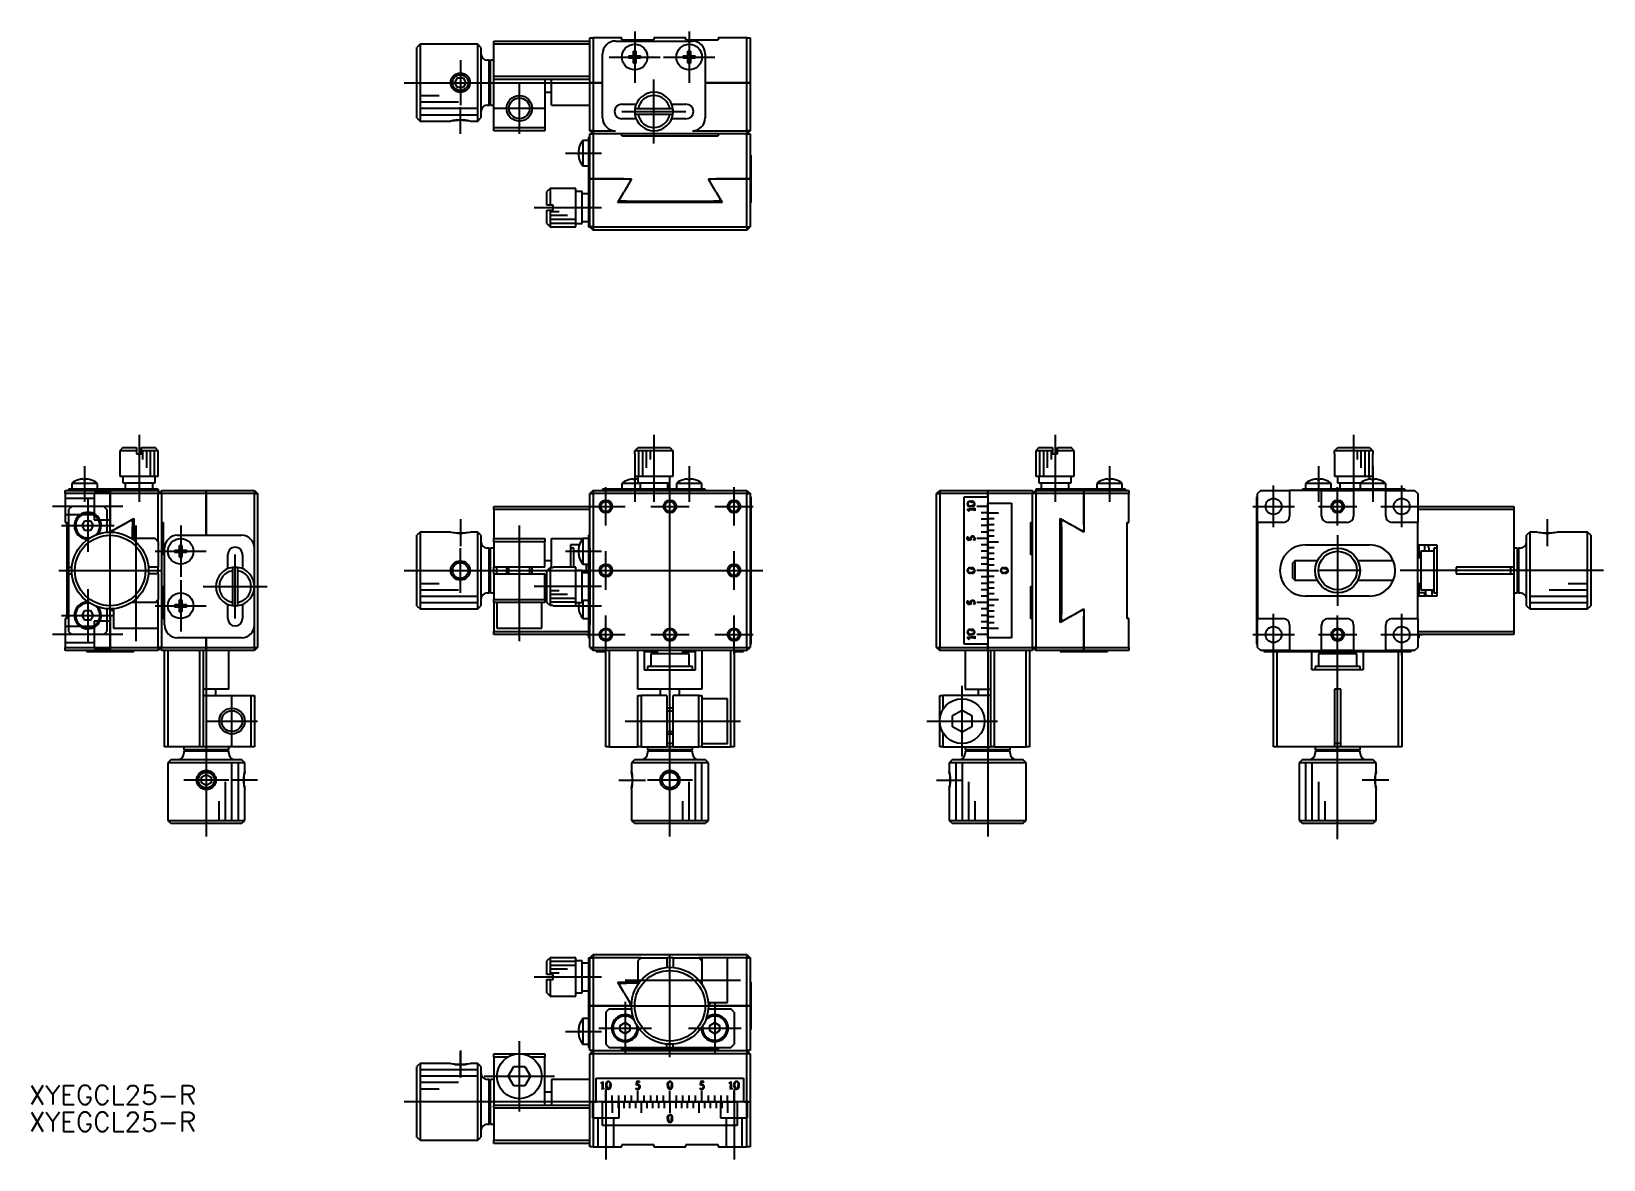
# Model space of a CAD drawing. Extents: x -100 to 146, y -92 to 84.
import ezdxf

# ---------------------------------------------------------------- set-up
doc = ezdxf.new("R2010")
doc.units = 0
doc.linetypes.add('CENTER', pattern=[50.8, 31.75, -6.35, 6.35, -6.35])
doc.linetypes.add('DASHED', pattern=[19.05, 12.7, -6.35])
doc.layers.get('0').update_dxf_attribs({"linetype": 'CONTINUOUS'})
doc.layers.add('CENTER', color=1, linetype='CENTER')
doc.styles.get("Standard").update_dxf_attribs({"font": 'txt.shx', "height": 3, "bigfont": 'bigfont.shx'})

# ---------------------------------------------------------------- blocks, each defined once
blk = doc.blocks.new('*U2')
at = {"color": 7, "linetype": 'CONTINUOUS'}
blk.add_text('XYEGCL25-R', height=3, dxfattribs=at).set_placement((-100.02, -83.34))
blk = doc.blocks.new('*U3')
at = {"color": 7, "linetype": 'CONTINUOUS'}
blk.add_text('XYEGCL25-R', height=3, dxfattribs=at).set_placement((-100.02, -87.54))

msp = doc.modelspace()

# ---------------------------------------------------------------- linework, layer by layer
at = {"color": 7, "linetype": 'CONTINUOUS'}
for p, q in [((-39, 82.13), (-39.5, 81.63)), ((-39.5, 70.63), (-39.5, 81.63)), ((-39, 82.13), (-39, 70.13)), ((-30, 82.13), (-39, 82.13)), ((-30, 70.13), (-30, 82.13)), ((-29.5, 81.63), (-30, 82.13)), ((-29.5, 81.63), (-29.5, 70.63)), ((-27.5, 82.63), (-12.5, 82.63)), ((-27.5, 82.13), (-27.5, 82.63)), ((-12.5, 82.13), (-27.5, 82.13)), ((-27.5, 77.13), (-27.5, 82.13)), ((-12.5, 76.13), (-12.5, 83.13)), ((-12.5, 83.13), (-12, 83.13)), ((-12, 83.13), (-12, 76.13)), ((-7.5, 83.13), (-12, 83.13)), ((-8.5, 82.63), (3.5, 82.63)), ((-7.5, 82.83), (-7.5, 83.13)), ((-7.5, 82.83), (-2.5, 82.83)), ((-5.7, 80.33), (-5.7, 81.05)), ((-5.3, 81.05), (-5.3, 80.33)), ((2.5, 83.13), (-2.5, 83.13)), ((-2.5, 83.13), (-2.5, 82.83)), ((2.5, 82.83), (2.5, 83.13)), ((2.5, 82.83), (7.5, 82.83)), ((2.8, 80.33), (2.8, 81.05)), ((3.2, 81.05), (3.2, 80.33)), ((12, 83.13), (7.5, 83.13)), ((7.5, 83.13), (7.5, 82.83)), ((12, 76.13), (12, 83.13)), ((12, 83.13), (12.5, 83.13)), ((12.5, 83.13), (12.5, 76.13)), ((-28.2, 79.63), (-28.5, 79.63)), ((-28.2, 72.63), (-28.2, 79.63)), ((-28, 79.43), (-28.2, 79.63)), ((-28, 72.63), (-28, 79.63)), ((-27.5, 79.63), (-28, 79.63)), ((-10.5, 70.63), (-10.5, 80.63)), ((-6.43, 80.33), (-5.7, 80.33)), ((-5.7, 79.93), (-6.43, 79.93)), ((-5.7, 79.2), (-5.7, 79.93)), ((-5.3, 80.33), (-4.57, 80.33)), ((-4.57, 79.93), (-5.3, 79.93)), ((-5.3, 79.93), (-5.3, 79.2)), ((2.07, 80.33), (2.8, 80.33)), ((2.8, 79.93), (2.07, 79.93)), ((2.8, 79.2), (2.8, 79.93)), ((3.2, 80.33), (3.93, 80.33)), ((3.2, 79.93), (3.2, 79.2)), ((3.93, 79.93), (3.2, 79.93)), ((5.5, 80.63), (5.5, 70.63)), ((-33.57, 76.13), (-33.13, 76.88)), ((-33.13, 75.38), (-33.57, 76.13)), ((-33.13, 76.88), (-32.27, 76.88)), ((-32.27, 76.88), (-31.83, 76.13)), ((-31.83, 76.13), (-32.27, 75.38)), ((-27.5, 77.13), (-12.5, 77.13)), ((-27.5, 76.63), (-27.5, 77.13)), ((-12.5, 76.63), (-27.5, 76.63)), ((-27.5, 69.13), (-27.5, 76.63)), ((-19.5, 76.63), (-19.5, 69.13)), ((-18.5, 72.63), (-18.5, 76.63)), ((-12.5, 68.63), (-12.5, 76.13)), ((-12.5, 76.13), (-12, 76.13)), ((-12, 76.13), (-12.5, 76.13)), ((-12, 76.13), (-12, 68.63)), ((-10.5, 76.13), (-12, 76.13)), ((-12, 76.13), (-10.5, 76.13)), ((12, 76.13), (5.5, 76.13)), ((5.5, 76.13), (12, 76.13)), ((12, 68.63), (12, 76.13)), ((12, 76.13), (12.5, 76.13)), ((12.5, 76.13), (12, 76.13)), ((12.5, 76.13), (12.5, 68.63)), ((-39, 74.13), (-36, 74.13)), ((-32.27, 75.38), (-33.13, 75.38)), ((-19.5, 74.63), (-18.5, 74.63)), ((-39, 73.13), (-33, 73.13)), ((-39, 72.13), (-30, 72.13)), ((-28.5, 72.63), (-28.2, 72.63)), ((-28.2, 72.63), (-28, 72.83)), ((-28, 72.63), (-27.5, 72.63)), ((-18.5, 72.63), (-12.5, 72.63)), ((-7.5, 72.78), (-5.27, 72.78)), ((-4.97, 72.03), (-5.47, 72.03)), ((-5.47, 71.23), (-4.97, 71.23)), ((-0.03, 72.03), (-4.97, 72.03)), ((-4.97, 71.23), (-0.03, 71.23)), ((0.47, 72.03), (-0.03, 72.03)), ((-0.03, 71.23), (0.47, 71.23)), ((0.27, 72.78), (2.5, 72.78)), ((-39.5, 70.63), (-39, 70.13)), ((-39, 71.13), (-30, 71.13)), ((-39, 70.13), (-34.2, 70.13)), ((-31.2, 70.13), (-30, 70.13)), ((-30, 70.13), (-29.5, 70.63)), ((-27.5, 69.13), (-19.5, 69.13)), ((-27.5, 68.63), (-27.5, 69.13)), ((-19.5, 69.13), (-19.5, 68.63)), ((-5.27, 70.48), (-7.5, 70.48)), ((2.5, 70.48), (0.27, 70.48)), ((-19.5, 68.63), (-27.5, 68.63)), ((-13.6, 67.13), (-13.6, 63.13)), ((-12.7, 67.13), (-13.6, 67.13)), ((-12.7, 67.63), (-12.7, 65.63)), ((-12.7, 67.63), (-12.5, 67.63)), ((-12, 68.13), (-12.5, 68.63)), ((-12, 68.63), (-12.5, 68.63)), ((-12.5, 61.13), (-12.5, 68.13)), ((-12.5, 68.13), (-12, 68.13)), ((-12, 68.63), (-8.5, 68.63)), ((-12, 68.63), (-12, 68.13)), ((-12, 68.13), (-12, 61.13)), ((-7.5, 68.13), (-12, 68.13)), ((7.5, 68.13), (-7.5, 68.13)), ((-7.5, 67.83), (-7.5, 68.13)), ((-7.5, 67.83), (7.5, 67.83)), ((3.5, 68.63), (12, 68.63)), ((12, 68.13), (7.5, 68.13)), ((7.5, 68.13), (7.5, 67.83)), ((12.5, 68.63), (12, 68.13)), ((12, 68.63), (12, 68.13)), ((12.5, 68.63), (12, 68.63)), ((12, 61.13), (12, 68.13)), ((12, 68.13), (12.5, 68.13)), ((12.5, 68.13), (12.5, 61.13)), ((-14.29, 65.33), (-14.16, 65.33)), ((-14.16, 64.93), (-14.29, 64.93)), ((-14.16, 66.08), (-14.16, 66.05)), ((-14.16, 65.33), (-14.16, 64.93)), ((-14.16, 64.2), (-14.16, 64.18)), ((-12.7, 65.63), (-12.7, 55.63)), ((12.5, 64.83), (12.65, 64.83)), ((12.65, 61.13), (12.65, 64.83)), ((-13.6, 63.13), (-12.7, 63.13)), ((-18.7, 59.63), (-19.2, 59.13)), ((-19.2, 57.03), (-19.2, 59.13)), ((-14.7, 59.63), (-18.7, 59.63)), ((-18.7, 59.63), (-18.7, 57.03)), ((-14.7, 56.63), (-14.7, 59.63)), ((-13.7, 59.13), (-14.7, 59.13)), ((-13.7, 56.63), (-13.7, 59.13)), ((-12.5, 53.63), (-12.5, 61.13)), ((-12.5, 61.13), (-12, 61.13)), ((-12, 61.13), (-12.5, 61.13)), ((-7.2, 61.13), (-12, 61.13)), ((-12, 61.13), (-7.2, 61.13)), ((-12, 61.13), (-12, 53.63)), ((-8.13, 57.43), (-7.2, 59.04)), ((-7.2, 61.13), (-6, 61.13)), ((-6.2, 60.78), (-7.2, 59.04)), ((-6, 61.13), (-6.8, 59.74)), ((-6.2, 61.13), (-6.2, 60.78)), ((6.8, 59.74), (6, 61.13)), ((6, 61.13), (7.2, 61.13)), ((6.2, 60.78), (6.2, 61.13)), ((7.2, 59.04), (6.2, 60.78)), ((12, 61.13), (7.2, 61.13)), ((7.2, 61.13), (12, 61.13)), ((7.2, 59.04), (8.13, 57.43)), ((12, 53.63), (12, 61.13)), ((12, 61.13), (12.5, 61.13)), ((12.5, 61.13), (12, 61.13)), ((12.5, 61.13), (12.5, 53.63)), ((12.5, 61.13), (12.65, 61.13)), ((12.65, 57.43), (12.65, 61.13)), ((-18.7, 57.03), (-19.2, 57.03)), ((-18.2, 57.03), (-18.7, 57.03)), ((-18.2, 56.23), (-18.2, 57.03)), ((-14.7, 53.63), (-14.7, 56.63)), ((-12.7, 58.78), (-13.7, 58.78)), ((-13.7, 54.13), (-13.7, 56.63)), ((8.13, 57.43), (-8.13, 57.43)), ((-7.8, 57.63), (-7.8, 58)), ((-6.8, 57.63), (-7.8, 57.63)), ((-6.8, 57.63), (6.8, 57.63)), ((-5, 57.63), (-5, 57.43)), ((-3.5, 57.63), (-3.5, 57.43)), ((3.5, 57.43), (3.5, 57.63)), ((5, 57.63), (5, 57.43)), ((7.8, 57.63), (6.8, 57.63)), ((7.8, 58), (7.8, 57.63)), ((12.5, 57.43), (12.65, 57.43)), ((-19.2, 54.13), (-19.2, 56.23)), ((-19.2, 56.23), (-18.7, 56.23)), ((-19.2, 54.13), (-18.7, 53.63)), ((-18.7, 56.23), (-18.7, 53.63)), ((-18.7, 56.23), (-18.2, 56.23)), ((-18.7, 56.03), (-17.3, 56.03)), ((-18.7, 55.43), (-16, 55.43)), ((-18.7, 54.83), (-14.7, 54.83)), ((-18.7, 54.23), (-14.7, 54.23)), ((-14.7, 54.13), (-13.7, 54.13)), ((-13.7, 54.48), (-12.7, 54.48)), ((-12.7, 55.63), (-12.7, 53.63)), ((-18.7, 53.63), (-14.7, 53.63)), ((-12.7, 53.63), (-12.5, 53.63)), ((-12.5, 53.63), (-12, 53.13)), ((-12, 53.63), (-12.5, 53.63)), ((-12, 53.63), (12, 53.63)), ((-12, 53.63), (-12, 53.13)), ((12, 53.13), (-12, 53.13)), ((12, 53.13), (12.5, 53.63)), ((12, 53.63), (12, 53.13)), ((12, 53.63), (12.5, 53.63)), ((-85.35, 19.2), (-85.85, 18.7)), ((-85.85, 18.7), (-85.85, 14.7)), ((-83.25, 18.7), (-85.85, 18.7)), ((-85.35, 19.2), (-83.25, 19.2)), ((-83.25, 19.2), (-83.25, 18.7)), ((-83.25, 18.7), (-83.25, 18.2)), ((-83.25, 18.2), (-82.45, 18.2)), ((-82.45, 19.2), (-80.35, 19.2)), ((-82.45, 18.7), (-82.45, 19.2)), ((-82.45, 18.2), (-82.45, 18.7)), ((-79.85, 18.7), (-82.45, 18.7)), ((-82.25, 17.3), (-82.25, 18.7)), ((-81.65, 16), (-81.65, 18.7)), ((-81.05, 14.7), (-81.05, 18.7)), ((-80.45, 14.7), (-80.45, 18.7)), ((-79.85, 18.7), (-80.35, 19.2)), ((-79.85, 14.7), (-79.85, 18.7)), ((-5.5, 18.2), (-5.5, 14.7)), ((-5.5, 18.2), (-5.47, 18.2)), ((-5.47, 18.7), (-4.97, 19.2)), ((0.47, 18.7), (-5.47, 18.7)), ((-5.47, 18.2), (-5.47, 18.7)), ((-4.97, 19.2), (-0.03, 19.2)), ((-4.9, 18.7), (-4.9, 14.7)), ((-4.3, 18.7), (-4.3, 14.7)), ((-3.7, 18.7), (-3.7, 16)), ((-3.1, 18.7), (-3.1, 17.3)), ((-0.03, 19.2), (0.47, 18.7)), ((0.47, 18.7), (0.47, 18.2)), ((0.47, 18.2), (0.5, 18.2)), ((0.5, 14.7), (0.5, 18.2)), ((57.59, 19.2), (57.09, 18.7)), ((57.09, 18.7), (57.09, 14.7)), ((59.69, 18.7), (57.09, 18.7)), ((57.59, 19.2), (59.69, 19.2)), ((57.69, 18.7), (57.69, 14.7)), ((58.29, 18.7), (58.29, 14.7)), ((58.89, 18.7), (58.89, 16)), ((59.49, 18.7), (59.49, 17.3)), ((59.69, 19.2), (59.69, 18.7)), ((59.69, 18.7), (59.69, 18.2)), ((59.69, 18.2), (60.49, 18.2)), ((60.49, 19.2), (62.59, 19.2)), ((60.49, 18.7), (60.49, 19.2)), ((60.49, 18.2), (60.49, 18.7)), ((63.09, 18.7), (60.49, 18.7)), ((63.09, 18.7), (62.59, 19.2)), ((63.09, 14.7), (63.09, 18.7)), ((103.69, 18.2), (103.69, 14.7)), ((103.69, 18.2), (103.72, 18.2)), ((103.72, 18.7), (104.22, 19.2)), ((109.66, 18.7), (103.72, 18.7)), ((103.72, 18.2), (103.72, 18.7)), ((104.22, 19.2), (109.16, 19.2)), ((107.29, 17.3), (107.29, 18.7)), ((107.89, 16), (107.89, 18.7)), ((108.49, 14.7), (108.49, 18.7)), ((109.09, 14.7), (109.09, 18.7)), ((109.16, 19.2), (109.66, 18.7)), ((109.66, 18.7), (109.66, 18.2)), ((109.66, 18.2), (109.69, 18.2)), ((109.69, 14.7), (109.69, 18.2)), ((-94.35, 12.5), (-87.35, 12.5)), ((-94.35, 12), (-94.35, 12.5)), ((-91.85, 12.7), (-93.85, 12.7)), ((-93.85, 12.7), (-93.85, 12.5)), ((-89.35, 13.6), (-93.35, 13.6)), ((-93.35, 13.6), (-93.35, 12.7)), ((-92.28, 14.16), (-92.3, 14.16)), ((-81.85, 12.7), (-91.85, 12.7)), ((-91.55, 14.16), (-91.55, 14.29)), ((-91.15, 14.16), (-91.55, 14.16)), ((-91.15, 14.29), (-91.15, 14.16)), ((-90.4, 14.16), (-90.42, 14.16)), ((-89.35, 12.7), (-89.35, 13.6)), ((-87.35, 12.5), (-79.85, 12.5)), ((-87.35, 12), (-87.35, 12.5)), ((-87.35, 12.5), (-87.35, 12)), ((-85.85, 14.7), (-79.85, 14.7)), ((-85.35, 14.7), (-85.35, 13.7)), ((-85.35, 13.7), (-80.35, 13.7)), ((-85, 13.7), (-85, 12.7)), ((-79.85, 12.7), (-81.85, 12.7)), ((-80.7, 12.7), (-80.7, 13.7)), ((-80.35, 13.7), (-80.35, 14.7)), ((-79.85, 12.7), (-79.85, 12.5)), ((-79.85, 12.5), (-79.35, 12)), ((-79.85, 12.5), (-79.85, 12)), ((-79.35, 12.5), (-72.35, 12.5)), ((-79.35, 12), (-79.35, 12.5)), ((-72.35, 12.5), (-64.85, 12.5)), ((-72.35, 12), (-72.35, 12.5)), ((-72.35, 12.5), (-72.35, 12)), ((-64.85, 12.5), (-64.35, 12)), ((-64.85, 12.5), (-64.85, 12)), ((-12, 12.5), (-12.5, 12)), ((-12, 12.5), (12, 12.5)), ((-12, 12.5), (-12, 12)), ((-8.5, 12.7), (-10.5, 12.7)), ((-10.5, 12.7), (-10.5, 12.5)), ((3.5, 12.7), (-8.5, 12.7)), ((-5.5, 13.6), (-7.5, 13.6)), ((-7.5, 13.6), (-7.5, 12.7)), ((-6.43, 14.16), (-6.45, 14.16)), ((-5.7, 14.16), (-5.7, 14.29)), ((-5.3, 14.16), (-5.7, 14.16)), ((-5.5, 14.7), (0.5, 14.7)), ((-4.65, 13.6), (-5.5, 13.6)), ((-5.3, 14.29), (-5.3, 14.16)), ((-5, 14.7), (-5, 13.7)), ((-5, 13.7), (0, 13.7)), ((-4.65, 13.7), (-4.65, 12.7)), ((-0.35, 12.7), (-0.35, 13.7)), ((0, 13.7), (0, 14.7)), ((3, 13.6), (1, 13.6)), ((1, 13.6), (1, 12.7)), ((2.07, 14.16), (2.05, 14.16)), ((2.8, 14.16), (2.8, 14.29)), ((3.2, 14.16), (2.8, 14.16)), ((5, 13.6), (3, 13.6)), ((3.2, 14.29), (3.2, 14.16)), ((5.5, 12.7), (3.5, 12.7)), ((3.95, 14.16), (3.93, 14.16)), ((5, 12.7), (5, 13.6)), ((5.5, 12.7), (5.5, 12.5)), ((12, 12.5), (12.5, 12)), ((12, 12.5), (12, 12)), ((42.09, 12.5), (41.59, 12)), ((42.09, 12.5), (49.59, 12.5)), ((42.09, 12.5), (42.09, 12)), ((49.59, 12.5), (56.59, 12.5)), ((49.59, 12.5), (49.59, 12)), ((49.59, 12), (49.59, 12.5)), ((57.09, 12.5), (56.59, 12)), ((56.59, 12.5), (56.59, 12)), ((57.09, 14.7), (60.09, 14.7)), ((59.09, 12.7), (57.09, 12.7)), ((57.09, 12.7), (57.09, 12.5)), ((57.09, 12.5), (64.59, 12.5)), ((57.09, 12), (57.09, 12.5)), ((57.59, 14.7), (57.59, 13.7)), ((57.59, 13.7), (60.09, 13.7)), ((57.94, 13.7), (57.94, 12.7)), ((69.09, 12.7), (59.09, 12.7)), ((60.09, 14.7), (63.09, 14.7)), ((60.09, 13.7), (62.59, 13.7)), ((62.24, 12.7), (62.24, 13.7)), ((62.59, 13.7), (62.59, 14.7)), ((64.59, 12.5), (71.59, 12.5)), ((64.59, 12.5), (64.59, 12)), ((64.59, 12), (64.59, 12.5)), ((70.59, 13.6), (66.59, 13.6)), ((66.59, 13.6), (66.59, 12.7)), ((67.66, 14.16), (67.64, 14.16)), ((68.39, 14.16), (68.39, 14.29)), ((68.79, 14.16), (68.39, 14.16)), ((68.79, 14.29), (68.79, 14.16)), ((71.09, 12.7), (69.09, 12.7)), ((69.54, 14.16), (69.52, 14.16)), ((70.59, 12.7), (70.59, 13.6)), ((71.09, 12.7), (71.09, 12.5)), ((71.59, 12.5), (71.59, 12)), ((92.19, 12.5), (91.69, 12)), ((92.19, 12.5), (96.69, 12.5)), ((96.69, 12.5), (96.69, 8.5)), ((101.69, 12.5), (96.69, 12.5)), ((100.69, 12.7), (98.69, 12.7)), ((98.69, 12.7), (98.69, 12.5)), ((103.19, 13.6), (99.19, 13.6)), ((99.19, 13.6), (99.19, 12.7)), ((100.26, 14.16), (100.24, 14.16)), ((112.69, 12.7), (100.69, 12.7)), ((100.99, 14.16), (100.99, 14.29)), ((101.39, 14.16), (100.99, 14.16)), ((101.39, 14.29), (101.39, 14.16)), ((101.69, 12.5), (106.69, 12.5)), ((101.69, 8.5), (101.69, 12.5)), ((102.14, 14.16), (102.12, 14.16)), ((103.19, 12.7), (103.19, 13.6)), ((103.69, 14.7), (109.69, 14.7)), ((104.19, 14.7), (104.19, 13.7)), ((104.19, 13.7), (107.82, 13.7)), ((104.54, 13.7), (104.54, 12.7)), ((106.69, 12.5), (106.69, 8.5)), ((111.69, 12.5), (106.69, 12.5)), ((111.69, 13.6), (107.69, 13.6)), ((107.69, 13.6), (107.69, 12.7)), ((108.76, 14.16), (108.74, 14.16)), ((109.19, 14.25), (109.19, 14.7)), ((109.49, 14.16), (109.49, 14.29)), ((109.89, 14.16), (109.49, 14.16)), ((109.89, 14.29), (109.89, 14.16)), ((110.64, 14.16), (110.62, 14.16)), ((111.69, 12.7), (111.69, 13.6)), ((111.69, 12.5), (116.19, 12.5)), ((111.69, 8.5), (111.69, 12.5)), ((114.69, 12.7), (112.69, 12.7)), ((114.69, 12.7), (114.69, 12.5)), ((116.69, 12), (116.19, 12.5)), ((-87.35, 12), (-94.35, 12)), ((-94.35, 12), (-94.35, 7.5)), ((-93.35, 10), (-93.85, 9.5)), ((-88.35, 10), (-93.35, 10)), ((-87.85, 9.5), (-88.35, 10)), ((-87.35, 12), (-87.35, 7.2)), ((-87.35, 6.2), (-87.35, 12)), ((-79.85, 12), (-87.35, 12)), ((-79.35, 12), (-79.85, 12)), ((-79.85, 4.5), (-79.85, 12)), ((-79.35, 12), (-79.35, 7.5)), ((-72.35, 12), (-79.35, 12)), ((-64.85, 12), (-72.35, 12)), ((-72.35, 5.5), (-72.35, 12)), ((-72.35, 12), (-72.35, 5.5)), ((-64.85, 3.5), (-64.85, 12)), ((-64.85, 12), (-64.35, 12)), ((-64.35, 12), (-64.35, -12)), ((-27.5, 10), (-12.5, 10)), ((-27.5, 9.5), (-27.5, 10)), ((-12.5, 3.5), (-12.5, 12)), ((-12.5, 12), (-12, 12)), ((-12, 12), (-12, -12)), ((12, 12), (-12, 12)), ((12, -12), (12, 12)), ((12, 12), (12.5, 12)), ((12.5, 12), (12.5, -12)), ((12.5, 11.5), (12.65, 11.5)), ((12.65, -11.5), (12.65, 11.5)), ((41.59, -12), (41.59, 12)), ((41.59, 12), (42.09, 12)), ((42.09, 12), (42.09, -12)), ((49.59, 12), (42.09, 12)), ((45.89, -11.5), (45.89, 11.5)), ((45.89, 11.5), (49.59, 11.5)), ((48.59, 10), (47.89, 10)), ((49.59, 10), (48.59, 10)), ((56.59, 12), (49.59, 12)), ((49.59, 11.51), (49.59, 12)), ((49.59, 12), (49.59, 11.51)), ((49.59, 11.5), (49.59, 10.51)), ((49.59, 10.51), (49.59, 10.5)), ((49.59, 10.5), (53.29, 10.5)), ((49.59, 10.5), (49.59, 10)), ((49.59, 10.01), (49.59, 10.5)), ((49.59, 10), (49.59, 10.01)), ((49.59, 10), (49.59, 9.01)), ((49.59, 9.99), (49.59, 10)), ((49.59, 9.01), (49.59, 9.99)), ((53.29, 10.5), (53.29, -10.5)), ((56.59, 7.5), (56.59, 12)), ((57.09, 12), (56.59, 12)), ((57.09, 12), (57.09, -12)), ((64.59, 12), (57.09, 12)), ((71.59, 12), (64.59, 12)), ((64.59, 7.2), (64.59, 12)), ((64.59, 12), (64.59, 7.2)), ((71.59, 7.5), (71.59, 12)), ((91.54, 11.5), (91.54, 10.51)), ((91.69, 11.5), (91.54, 11.5)), ((91.54, 10.5), (91.54, -10.5)), ((91.69, 10.5), (91.54, 10.5)), ((91.69, 7.5), (91.69, 12)), ((116.69, 12), (116.69, 7.5)), ((116.69, 10), (131.69, 10)), ((131.69, 10), (131.69, 9.5)), ((-94.35, 7.5), (-94.05, 7.5)), ((-94.05, -7.5), (-94.05, 7.5)), ((-93.85, 9.5), (-93.85, 0.5)), ((-91.72, 7), (-91.28, 7.75)), ((-91.28, 7.75), (-90.42, 7.75)), ((-90.42, 7.75), (-89.98, 7)), ((-87.85, 9.5), (-87.85, 5.98)), ((-85.96, 6.8), (-84.23, 7.8)), ((-85.27, 7.2), (-83.65, 8.13)), ((-84.23, 7.8), (-83.85, 7.8)), ((-83.85, 7.8), (-83.85, 6.8)), ((-83.65, 8.13), (-83.65, 5)), ((-79.35, 7.5), (-79.35, 2.5)), ((-79.35, 7.5), (-79.05, 7.5)), ((-79.05, 2.5), (-79.05, 7.5)), ((-12.5, 9.5), (-27.5, 9.5)), ((-27.5, 9.5), (-27.5, 5)), ((46.41, 9.53), (46.4, 9.54)), ((46.45, 9.49), (46.41, 9.53)), ((46.5, 9.44), (46.45, 9.49)), ((46.56, 9.37), (46.5, 9.44)), ((46.54, 9.48), (46.65, 9.33)), ((47.49, 9.47), (46.54, 9.48)), ((46.59, 9.32), (46.56, 9.37)), ((46.61, 9.3), (46.59, 9.32)), ((46.63, 9.26), (46.61, 9.3)), ((46.65, 9.24), (46.63, 9.26)), ((46.65, 9.33), (46.68, 9.26)), ((46.65, 9.24), (46.65, 9.24)), ((46.66, 9.24), (46.65, 9.24)), ((46.67, 9.24), (46.66, 9.24)), ((46.68, 9.25), (46.67, 9.24)), ((46.68, 9.26), (46.68, 9.25)), ((46.68, 9.25), (46.68, 9.25)), ((47.48, 9.6), (47.52, 9.73)), ((47.56, 9.34), (47.49, 9.47)), ((47.52, 9.73), (47.56, 9.75)), ((47.56, 9.75), (47.56, 9.34)), ((49.59, 9), (48.59, 9)), ((49.59, 8), (48.59, 8)), ((49.59, 9.01), (49.59, 9)), ((49.59, 9), (49.59, 9.01)), ((49.59, 9), (50.59, 9)), ((49.59, 9), (49.59, 8.99)), ((49.59, 8.99), (49.59, 9)), ((49.59, 8.99), (49.59, 8.11)), ((49.59, 8.1), (49.59, 8.99)), ((49.59, 8.11), (49.59, 8.1)), ((49.59, 8.1), (50.59, 8.1)), ((49.59, 8.1), (49.59, 8.09)), ((49.59, 8.01), (49.59, 8.1)), ((49.59, 8.09), (49.59, 8)), ((49.59, 8), (49.59, 8.01)), ((49.59, 8), (49.59, 7.21)), ((49.59, 7.99), (49.59, 8)), ((49.59, 7.2), (49.59, 7.99)), ((50.59, 9), (51.29, 9)), ((56.29, 7.5), (56.29, 2.5)), ((56.29, 7.5), (56.59, 7.5)), ((56.59, 2.5), (56.59, 7.5)), ((60.89, -8.13), (60.89, 8.13)), ((60.89, 8.13), (62.51, 7.2)), ((61.09, 7.8), (61.47, 7.8)), ((61.09, 6.8), (61.09, 7.8)), ((71.29, 7.5), (71.29, -7.5)), ((71.29, 7.5), (71.59, 7.5)), ((91.69, 7.5), (91.69, -7.5)), ((95.69, 7.5), (91.69, 7.5)), ((105.69, 7.5), (102.69, 7.5)), ((116.69, 7.5), (112.69, 7.5)), ((131.69, 9.5), (116.69, 9.5)), ((116.69, -7.5), (116.69, 7.5)), ((131.69, 9.5), (131.69, 0.5)), ((-91.28, 6.25), (-91.72, 7)), ((-90.42, 6.25), (-91.28, 6.25)), ((-89.98, 7), (-90.42, 6.25)), ((-85.96, 6.8), (-87.35, 6)), ((-87, 6.2), (-87.35, 6.2)), ((-85.27, 7.2), (-87, 6.2)), ((-80.35, 5), (-84.03, 5)), ((-83.85, 5), (-83.85, 6.8)), ((-79.85, 4.5), (-80.35, 5)), ((-76.85, 5.5), (-66.85, 5.5)), ((-39, 6), (-39.5, 5.5)), ((-39.5, -5.5), (-39.5, 5.5)), ((-34.2, 6), (-39, 6)), ((-39, 6), (-39, -6)), ((-30, 6), (-31.2, 6)), ((-30, 0), (-30, 6)), ((-29.5, 5.5), (-30, 6)), ((-29.5, 5.5), (-29.5, 0)), ((-27.5, 5), (-19.5, 5)), ((-27.5, 4.5), (-27.5, 5)), ((-19.5, 5), (-19.5, 4.5)), ((-18.5, 5), (-13.6, 5)), ((-18.5, 0.47), (-18.5, 5)), ((-12.7, 5), (-13.6, 5)), ((-13.6, 5), (-13.6, 3)), ((-12.7, 5.5), (-12.5, 5.5)), ((-12.7, 5.5), (-12.7, 3.5)), ((46.41, 5.21), (46.39, 5.27)), ((46.39, 5.27), (46.4, 5.27)), ((46.4, 5.27), (46.52, 5.25)), ((46.52, 5.25), (46.53, 5.16)), ((46.53, 5.16), (46.53, 5.09)), ((46.53, 5.09), (46.53, 5.04)), ((46.53, 5.04), (46.53, 4.99)), ((46.53, 4.99), (46.53, 4.97)), ((46.53, 4.97), (46.53, 4.96)), ((46.53, 4.96), (46.53, 4.87)), ((48.59, 5), (47.89, 5)), ((49.59, 7), (48.59, 7)), ((49.59, 6), (48.59, 6)), ((49.59, 5), (48.59, 5)), ((49.59, 7.21), (49.59, 7.2)), ((49.59, 7.2), (50.59, 7.2)), ((49.59, 7.2), (49.59, 7.19)), ((49.59, 7.01), (49.59, 7.2)), ((49.59, 7.19), (49.59, 7)), ((49.59, 7), (49.59, 7.01)), ((49.59, 7), (49.59, 6.31)), ((49.59, 6.99), (49.59, 7)), ((49.59, 6.3), (49.59, 6.99)), ((49.59, 6.31), (49.59, 6.3)), ((49.59, 6.3), (50.59, 6.3)), ((49.59, 6.3), (49.59, 6.29)), ((49.59, 6.01), (49.59, 6.3)), ((49.59, 6.29), (49.59, 6)), ((49.59, 6), (49.59, 6.01)), ((49.59, 6), (49.59, 5.41)), ((49.59, 5.99), (49.59, 6)), ((49.59, 5.4), (49.59, 5.99)), ((49.59, 5.41), (49.59, 5.4)), ((49.59, 5.4), (50.59, 5.4)), ((49.59, 5.4), (49.59, 5.39)), ((49.59, 5.01), (49.59, 5.4)), ((49.59, 5.39), (49.59, 5)), ((49.59, 5), (49.59, 5.01)), ((49.59, 5), (49.59, 4.51)), ((49.59, 4.99), (49.59, 5)), ((49.59, 4.5), (49.59, 4.99)), ((61.09, 5), (60.89, 5)), ((61.09, 6.8), (61.09, -6.8)), ((64.24, 6.2), (62.51, 7.2)), ((64.59, 6), (63.2, 6.8)), ((64.59, 6.2), (64.24, 6.2)), ((64.59, 7.2), (64.59, 6)), ((134.19, 6), (133.69, 5.5)), ((133.69, -5.5), (133.69, 5.5)), ((134.19, 6), (134.19, -6)), ((135.39, 6), (134.19, 6)), ((143.19, 6), (138.39, 6)), ((143.19, 0), (143.19, 6)), ((143.69, 5.5), (143.19, 6)), ((143.69, 5.5), (143.69, 0)), ((-79.85, 4.5), (-79.85, 0.5)), ((-79.35, 2.5), (-79.35, -2.5)), ((-79.05, 2.5), (-79.35, 2.5)), ((-78.85, -8.5), (-78.85, 3.5)), ((-77.28, 3.2), (-76.55, 3.2)), ((-76.55, 2.8), (-77.28, 2.8)), ((-76.55, 3.2), (-76.55, 3.93)), ((-76.55, 2.07), (-76.55, 2.8)), ((-76.15, 3.93), (-76.15, 3.2)), ((-76.15, 3.2), (-75.42, 3.2)), ((-76.15, 2.8), (-76.15, 2.07)), ((-75.42, 2.8), (-76.15, 2.8)), ((-69, 0.27), (-69, 2.5)), ((-66.7, 2.5), (-66.7, 0.27)), ((-64.85, -12), (-64.85, 3.5)), ((-28.2, 3.5), (-28.5, 3.5)), ((-28.2, 0), (-28.2, 3.5)), ((-28, 3.3), (-28.2, 3.5)), ((-28, -3.5), (-28, 3.5)), ((-27.5, 3.5), (-28, 3.5)), ((-27.5, 4.5), (-27.5, 0.5)), ((-19.5, 4.5), (-27.5, 4.5)), ((-19.5, 0.5), (-19.5, 4.5)), ((-15.5, 4), (-15.5, 0.5)), ((-14.14, 4), (-15.5, 4)), ((-15, 3.5), (-15.5, 3.5)), ((-15, 0.5), (-15, 3.5)), ((-14.16, 3), (-15, 3)), ((-14.29, 3.2), (-14.16, 3.2)), ((-14.16, 2.8), (-14.29, 2.8)), ((-14.16, 3.95), (-14.16, 3.93)), ((-14.16, 3.2), (-14.16, 2.8)), ((-13.6, 3), (-13.6, 1)), ((-12.7, 3.5), (-12.7, -8.5)), ((-12.5, -8.5), (-12.5, 3.5)), ((-12.5, 3.5), (-12.5, -8.5)), ((46.53, 4.87), (46.53, 4.84)), ((46.53, 4.84), (46.54, 4.84)), ((46.54, 4.84), (46.63, 4.83)), ((46.54, 4.84), (46.54, 4.84)), ((46.63, 4.83), (46.86, 4.81)), ((46.77, 4.77), (46.73, 4.77)), ((47, 4.76), (46.77, 4.77)), ((46.99, 4.8), (47, 4.77)), ((47, 4.77), (47, 4.76)), ((47.53, 4.69), (47.43, 4.73)), ((49.59, 4), (48.59, 4)), ((49.59, 3), (48.59, 3)), ((49.59, 4.51), (49.59, 4.5)), ((49.59, 4.5), (50.59, 4.5)), ((49.59, 4.5), (49.59, 4.49)), ((49.59, 4.01), (49.59, 4.5)), ((49.59, 4.49), (49.59, 4)), ((49.59, 4), (49.59, 4.01)), ((49.59, 4), (49.59, 3.61)), ((49.59, 3.99), (49.59, 4)), ((49.59, 3.6), (49.59, 3.99)), ((49.59, 3.61), (49.59, 3.6)), ((49.59, 3.6), (50.59, 3.6)), ((49.59, 3.6), (49.59, 3.59)), ((49.59, 3.01), (49.59, 3.6)), ((49.59, 3.59), (49.59, 3)), ((49.59, 3), (49.59, 3.01)), ((49.59, 3), (49.59, 2.71)), ((49.59, 2.99), (49.59, 3)), ((49.59, 2.7), (49.59, 2.99)), ((49.59, 2.71), (49.59, 2.7)), ((49.59, 2.7), (50.59, 2.7)), ((49.59, 2.01), (49.59, 2.7)), ((49.59, 2.7), (49.59, 2.69)), ((49.59, 2.69), (49.59, 2)), ((50.59, 4.5), (51.29, 4.5)), ((56.59, 2.5), (56.29, 2.5)), ((56.59, -2.5), (56.59, 2.5)), ((61.09, 3.5), (60.89, 3.5)), ((99.19, 4), (109.19, 4)), ((116.69, 4), (119.69, 4)), ((116.89, 3.5), (116.89, 4)), ((116.89, 2), (116.89, 3.5)), ((117.19, 3), (117.19, -3)), ((119.19, 3), (117.19, 3)), ((117.79, 3), (117.79, 4)), ((118.34, 3.93), (118.34, 3.95)), ((118.34, 3), (118.34, 3.2)), ((118.34, 3.2), (118.48, 3.2)), ((119.19, 3.5), (119.19, 0)), ((119.69, 3.5), (119.19, 3.5)), ((119.69, 4), (119.69, -4)), ((132.19, 3.5), (131.69, 3.5)), ((132.19, 3.5), (132.19, 0)), ((132.39, 3.5), (132.19, 3.3)), ((132.39, 3.5), (132.39, -3.5)), ((132.69, 3.5), (132.39, 3.5)), ((-93.85, 0.5), (-93.33, 0.5)), ((-93.85, 0.5), (-93.85, -0.5)), ((-79.85, 0.5), (-81.37, 0.5)), ((-79.85, -0.5), (-79.85, 0.5)), ((-68.25, 0.47), (-68.25, -0.03)), ((-67.45, -0.03), (-67.45, 0.47)), ((-30, -6), (-30, 0)), ((-29.5, 0), (-29.5, -5.5)), ((-28.2, -3.5), (-28.2, 0)), ((-19.5, 0.5), (-27.5, 0.5)), ((-27.5, -0.5), (-27.5, 0.5)), ((-27, -0.5), (-27, 0.5)), ((-25.5, 0.5), (-25.5, -0.5)), ((-21.5, -0.5), (-21.5, 0.5)), ((-18.5, 1.5), (-19.5, 1.5)), ((-19.2, -0.03), (-18.7, 0.47)), ((-18.7, 0.47), (-18.7, -5.47)), ((-18.7, 0.47), (-18.2, 0.47)), ((-14.7, 0.5), (-18.2, 0.5)), ((-18.2, 0.47), (-18.2, 0.5)), ((-14.7, -5.5), (-14.7, 0.5)), ((-13.7, 0), (-14.7, 0)), ((-14.16, 2.07), (-14.16, 2.05)), ((-13.7, -5), (-13.7, 0)), ((-13.6, 1), (-12.7, 1)), ((-13, -0.35), (-13, 1)), ((49.59, 2), (48.59, 2)), ((49.59, 1), (48.59, 1)), ((49.59, 2), (49.59, 2.01)), ((49.59, 2), (49.59, 1.81)), ((49.59, 1.99), (49.59, 2)), ((49.59, 1.8), (49.59, 1.99)), ((49.59, 1.81), (49.59, 1.8)), ((49.59, 1.8), (50.59, 1.8)), ((49.59, 1.8), (49.59, 1.79)), ((49.59, 1.01), (49.59, 1.8)), ((49.59, 1.79), (49.59, 1)), ((49.59, 1), (49.59, 1.01)), ((49.59, 1), (49.59, 0.91)), ((49.59, 0.99), (49.59, 1)), ((49.59, 0.9), (49.59, 0.99)), ((49.59, 0.91), (49.59, 0.9)), ((49.59, 0.9), (50.59, 0.9)), ((49.59, 0.9), (49.59, 0.89)), ((49.59, 0.01), (49.59, 0.9)), ((49.59, 0.89), (49.59, 0.01)), ((49.59, 0.01), (49.59, 0)), ((49.59, 0), (49.59, 0.01)), ((97.24, 1.25), (97.19, 1.2)), ((97.19, 0), (97.19, 1.2)), ((97.49, 1.5), (97.24, 1.25)), ((101.03, 1.5), (97.49, 1.5)), ((97.49, 1.5), (97.49, 0)), ((112.9, 1.5), (107.35, 1.5)), ((107.35, 1.5), (107.35, 1.5)), ((117.19, 2), (116.69, 2)), ((131.69, 0.5), (122.69, 0.5)), ((122.69, 0.5), (122.69, -0.5)), ((131.19, 0.5), (131.19, -0.5)), ((131.69, 0.5), (131.69, 0)), ((-93.85, -0.5), (-93.85, -9.5)), ((-93.85, -0.5), (-93.33, -0.5)), ((-79.85, -0.5), (-81.37, -0.5)), ((-79.85, -0.5), (-79.85, -4.5)), ((-68.25, -0.03), (-68.25, -4.97)), ((-67.45, -4.97), (-67.45, -0.03)), ((-39, -2), (-36, -2)), ((-27.5, -0.5), (-19.5, -0.5)), ((-27.5, -0.5), (-27.5, -4.5)), ((-19.5, -4.5), (-19.5, -0.5)), ((-19.5, -1.5), (-19.2, -1.5)), ((-19.2, -4.97), (-19.2, -0.03)), ((-12.7, -0.35), (-13.7, -0.35)), ((48.59, 0), (47.89, 0)), ((49.59, 0), (48.59, 0)), ((49.59, -1), (48.59, -1)), ((49.59, -2), (48.59, -2)), ((49.59, 0), (50.59, 0)), ((49.59, 0), (49.59, -0.01)), ((49.59, -0.01), (49.59, 0)), ((49.59, -0.01), (49.59, -0.89)), ((49.59, -0.9), (49.59, -0.01)), ((49.59, -0.89), (49.59, -0.9)), ((49.59, -0.9), (50.59, -0.9)), ((49.59, -0.9), (49.59, -0.91)), ((49.59, -0.99), (49.59, -0.9)), ((49.59, -0.91), (49.59, -1)), ((49.59, -1), (49.59, -0.99)), ((49.59, -1), (49.59, -1.79)), ((49.59, -1.01), (49.59, -1)), ((49.59, -1.8), (49.59, -1.01)), ((49.59, -1.79), (49.59, -1.8)), ((49.59, -1.8), (50.59, -1.8)), ((49.59, -1.8), (49.59, -1.81)), ((49.59, -1.99), (49.59, -1.8)), ((49.59, -1.81), (49.59, -2)), ((49.59, -2), (49.59, -1.99)), ((49.59, -2), (49.59, -2.69)), ((49.59, -2.01), (49.59, -2)), ((49.59, -2.7), (49.59, -2.01)), ((50.59, 0), (51.29, 0)), ((97.19, -1.2), (97.19, 0)), ((97.19, -1.2), (97.24, -1.25)), ((97.24, -1.25), (97.49, -1.5)), ((97.49, 0), (97.49, -1.5)), ((97.49, -1.5), (101.03, -1.5)), ((107.35, -1.5), (112.9, -1.5)), ((107.35, -1.5), (107.35, -1.5)), ((107.35, -1.5), (107.35, -1.5)), ((116.69, -2), (117.19, -2)), ((116.89, -4), (116.89, -2)), ((119.19, 0), (119.19, -3.5)), ((122.69, -0.5), (131.69, -0.5)), ((131.69, 0), (131.69, -0.5)), ((131.69, -0.5), (131.69, -9.5)), ((132.19, 0), (132.19, -3.5)), ((140.19, -2), (143.19, -2)), ((143.19, -6), (143.19, 0)), ((143.69, 0), (143.69, -5.5)), ((-80.35, -5), (-79.85, -4.5)), ((-79.85, -5), (-79.85, -4.5)), ((-79.35, -2.5), (-79.35, -7.5)), ((-79.35, -2.5), (-79.05, -2.5)), ((-79.05, -7.5), (-79.05, -2.5)), ((-76.55, -5.3), (-76.55, -4.57)), ((-76.15, -4.57), (-76.15, -5.3)), ((-39, -3), (-33, -3)), ((-39, -4), (-30, -4)), ((-28.5, -3.5), (-28.2, -3.5)), ((-28.2, -3.5), (-28, -3.3)), ((-28, -3.5), (-27.5, -3.5)), ((-27.5, -4.5), (-19.5, -4.5)), ((-27.5, -5), (-27.5, -4.5)), ((-19.5, -4.5), (-19.5, -5)), ((-18.7, -3.1), (-17.3, -3.1)), ((-18.7, -3.7), (-16, -3.7)), ((-18.7, -4.3), (-14.7, -4.3)), ((-18.7, -4.9), (-14.7, -4.9)), ((-13.7, -4.65), (-12.7, -4.65)), ((-13.6, -4.65), (-13.6, -5.5)), ((46.41, -4.79), (46.39, -4.73)), ((46.39, -4.73), (46.4, -4.73)), ((46.4, -4.73), (46.52, -4.75)), ((46.52, -4.75), (46.53, -4.84)), ((46.53, -4.84), (46.53, -4.91)), ((49.59, -3), (48.59, -3)), ((49.59, -4), (48.59, -4)), ((49.59, -2.69), (49.59, -2.7)), ((49.59, -2.7), (50.59, -2.7)), ((49.59, -2.7), (49.59, -2.71)), ((49.59, -2.99), (49.59, -2.7)), ((49.59, -2.71), (49.59, -3)), ((49.59, -3), (49.59, -2.99)), ((49.59, -3), (49.59, -3.59)), ((49.59, -3.01), (49.59, -3)), ((49.59, -3.6), (49.59, -3.01)), ((49.59, -3.59), (49.59, -3.6)), ((49.59, -3.6), (50.59, -3.6)), ((49.59, -3.99), (49.59, -3.6)), ((49.59, -3.6), (49.59, -3.61)), ((49.59, -3.61), (49.59, -4)), ((49.59, -4), (49.59, -3.99)), ((49.59, -4), (49.59, -4.49)), ((49.59, -4.01), (49.59, -4)), ((49.59, -4.5), (49.59, -4.01)), ((49.59, -4.49), (49.59, -4.5)), ((49.59, -4.5), (50.59, -4.5)), ((49.59, -4.5), (49.59, -4.51)), ((49.59, -4.99), (49.59, -4.5)), ((49.59, -4.51), (49.59, -5)), ((50.59, -4.5), (51.29, -4.5)), ((56.29, -2.5), (56.29, -7.5)), ((56.29, -2.5), (56.59, -2.5)), ((56.59, -7.5), (56.59, -2.5)), ((60.89, -3.5), (61.09, -3.5)), ((109.19, -4), (99.19, -4)), ((119.69, -4), (116.69, -4)), ((117.79, -3.5), (116.89, -3.5)), ((117.19, -3), (119.19, -3)), ((117.79, -4), (117.79, -3.5)), ((117.89, -3), (117.89, -3.63)), ((118.89, -3), (118.89, -4)), ((119.19, -3.5), (119.69, -3.5)), ((131.69, -3.5), (132.19, -3.5)), ((132.19, -3.3), (132.39, -3.5)), ((132.39, -3.5), (132.69, -3.5)), ((134.19, -4), (143.19, -4)), ((137.19, -3), (143.19, -3)), ((-91.72, -7), (-91.28, -6.25)), ((-91.28, -7.75), (-91.72, -7)), ((-91.28, -6.25), (-90.42, -6.25)), ((-90.42, -6.25), (-89.98, -7)), ((-89.98, -7), (-90.42, -7.75)), ((-87.85, -5.98), (-87.85, -9.5)), ((-87.35, -7.2), (-87.35, -6)), ((-87.35, -6), (-86.85, -6.29)), ((-87.35, -6.2), (-87, -6.2)), ((-87.35, -7.2), (-87.35, -12)), ((-87.35, -12), (-87.35, -7.2)), ((-86.85, -5.98), (-86.85, -9)), ((-80.35, -5), (-84.03, -5)), ((-79.85, -5), (-80.35, -5)), ((-79.85, -9), (-79.85, -5)), ((-77.28, -5.3), (-76.55, -5.3)), ((-76.55, -5.7), (-77.28, -5.7)), ((-76.55, -6.43), (-76.55, -5.7)), ((-76.15, -5.3), (-75.42, -5.3)), ((-76.15, -5.7), (-76.15, -6.43)), ((-75.42, -5.7), (-76.15, -5.7)), ((-69, -7.5), (-69, -5.27)), ((-68.25, -4.97), (-68.25, -5.47)), ((-67.45, -5.47), (-67.45, -4.97)), ((-66.7, -5.27), (-66.7, -7.5)), ((-39.5, -5.5), (-39, -6)), ((-39, -5), (-30, -5)), ((-39, -6), (-30, -6)), ((-30, -6), (-29.5, -5.5)), ((-25.3, -5), (-27.5, -5)), ((-27.5, -5), (-27.5, -9.5)), ((-27, -5), (-27, -9)), ((-23.5, -5), (-25.3, -5)), ((-21.7, -5), (-23.5, -5)), ((-19.5, -5), (-21.7, -5)), ((-20, -9), (-20, -5)), ((-18.7, -5.47), (-19.2, -4.97)), ((-18.2, -5.47), (-18.7, -5.47)), ((-18.2, -5.5), (-18.2, -5.47)), ((-18.2, -5.5), (-14.7, -5.5)), ((-14.7, -5), (-13.7, -5)), ((-14.29, -5.3), (-14.16, -5.3)), ((-14.16, -5.7), (-14.29, -5.7)), ((-14.16, -5.3), (-14.16, -5.7)), ((-14.16, -6.43), (-14.16, -6.45)), ((-13.6, -5.5), (-13.6, -7.5)), ((46.53, -4.91), (46.53, -4.96)), ((46.53, -4.96), (46.53, -5.01)), ((46.53, -5.01), (46.53, -5.03)), ((46.53, -5.03), (46.53, -5.04)), ((46.53, -5.04), (46.53, -5.13)), ((46.53, -5.13), (46.53, -5.16)), ((46.53, -5.16), (46.54, -5.16)), ((46.54, -5.16), (46.63, -5.17)), ((46.54, -5.16), (46.54, -5.16)), ((46.63, -5.17), (46.86, -5.19)), ((46.77, -5.23), (46.73, -5.23)), ((47, -5.24), (46.77, -5.23)), ((46.99, -5.2), (47, -5.23)), ((47, -5.23), (47, -5.24)), ((47.53, -5.31), (47.43, -5.27)), ((48.59, -5), (47.89, -5)), ((49.59, -5), (48.59, -5)), ((49.59, -6), (48.59, -6)), ((49.59, -7), (48.59, -7)), ((49.59, -5), (49.59, -4.99)), ((49.59, -5), (49.59, -5.39)), ((49.59, -5.01), (49.59, -5)), ((49.59, -5.4), (49.59, -5.01)), ((49.59, -5.39), (49.59, -5.4)), ((49.59, -5.4), (50.59, -5.4)), ((49.59, -5.4), (49.59, -5.41)), ((49.59, -5.99), (49.59, -5.4)), ((49.59, -5.41), (49.59, -6)), ((49.59, -6), (49.59, -5.99)), ((49.59, -6), (49.59, -6.29)), ((49.59, -6.01), (49.59, -6)), ((49.59, -6.3), (49.59, -6.01)), ((49.59, -6.29), (49.59, -6.3)), ((49.59, -6.3), (50.59, -6.3)), ((49.59, -6.3), (49.59, -6.31)), ((49.59, -6.99), (49.59, -6.3)), ((49.59, -6.31), (49.59, -7)), ((49.59, -7), (49.59, -6.99)), ((49.59, -7), (49.59, -7.19)), ((49.59, -7.01), (49.59, -7)), ((49.59, -7.2), (49.59, -7.01)), ((49.59, -7.19), (49.59, -7.2)), ((49.59, -7.2), (50.59, -7.2)), ((49.59, -7.2), (49.59, -7.21)), ((49.59, -7.99), (49.59, -7.2)), ((49.59, -7.21), (49.59, -8)), ((61.09, -5), (60.89, -5)), ((62.51, -7.2), (60.89, -8.13)), ((61.09, -7.8), (61.09, -6.8)), ((62.51, -7.2), (64.24, -6.2)), ((63.2, -6.8), (64.59, -6)), ((64.24, -6.2), (64.59, -6.2)), ((64.59, -6), (64.59, -7.2)), ((64.59, -12), (64.59, -7.2)), ((64.59, -7.2), (64.59, -12)), ((133.69, -5.5), (134.19, -6)), ((134.19, -5), (143.19, -5)), ((134.19, -6), (143.19, -6)), ((143.19, -6), (143.69, -5.5)), ((-94.35, -7.5), (-94.35, -12)), ((-94.05, -7.5), (-94.35, -7.5)), ((-93.85, -9.5), (-93.35, -10)), ((-90.42, -7.75), (-91.28, -7.75)), ((-88.35, -10), (-87.85, -9.5)), ((-86.85, -9), (-79.85, -9)), ((-79.85, -12), (-79.85, -9)), ((-79.35, -7.5), (-79.35, -12)), ((-79.05, -7.5), (-79.35, -7.5)), ((-27.5, -9.5), (-12.7, -9.5)), ((-27.5, -10), (-27.5, -9.5)), ((-27, -9), (-23.5, -9)), ((-23.5, -9), (-20, -9)), ((-13.6, -7.5), (-12.7, -7.5)), ((-12.7, -8.5), (-12.7, -10.5)), ((-12.5, -12), (-12.5, -8.5)), ((49.59, -8), (48.59, -8)), ((49.59, -9), (48.59, -9)), ((49.59, -8), (49.59, -7.99)), ((49.59, -8), (49.59, -8.09)), ((49.59, -8.01), (49.59, -8)), ((49.59, -8.1), (49.59, -8.01)), ((49.59, -8.09), (49.59, -8.1)), ((49.59, -8.1), (50.59, -8.1)), ((49.59, -8.1), (49.59, -8.11)), ((49.59, -8.99), (49.59, -8.1)), ((49.59, -8.11), (49.59, -8.99)), ((49.59, -8.99), (49.59, -9)), ((49.59, -9), (49.59, -8.99)), ((49.59, -9), (50.59, -9)), ((49.59, -9), (49.59, -9.01)), ((49.59, -9.01), (49.59, -9)), ((49.59, -9.01), (49.59, -10)), ((49.59, -9.99), (49.59, -9.01)), ((50.59, -9), (51.29, -9)), ((56.59, -7.5), (56.29, -7.5)), ((56.59, -12), (56.59, -7.5)), ((61.47, -7.8), (61.09, -7.8)), ((71.59, -7.5), (71.29, -7.5)), ((71.59, -12), (71.59, -7.5)), ((91.69, -12), (91.69, -7.5)), ((91.69, -7.5), (95.69, -7.5)), ((96.69, -8.5), (96.69, -12.5)), ((101.69, -12.5), (101.69, -8.5)), ((102.69, -7.5), (105.69, -7.5)), ((106.69, -8.5), (106.69, -12.5)), ((111.69, -12.5), (111.69, -8.5)), ((112.69, -7.5), (116.69, -7.5)), ((116.69, -7.5), (116.69, -12)), ((116.69, -9.5), (131.69, -9.5)), ((131.69, -9.5), (131.69, -10)), ((-94.35, -12), (-87.35, -12)), ((-94.35, -12.5), (-94.35, -12)), ((-88.35, -10), (-93.35, -10)), ((-87.35, -12), (-79.85, -12)), ((-87.35, -12.5), (-87.35, -12)), ((-87.35, -12), (-87.35, -12.5)), ((-79.35, -12), (-79.85, -12.5)), ((-79.35, -12), (-79.85, -12)), ((-79.85, -12), (-79.85, -12.5)), ((-79.35, -12), (-72.35, -12)), ((-79.35, -12.5), (-79.35, -12)), ((-66.85, -10.5), (-76.85, -10.5)), ((-72.35, -10.5), (-72.35, -12)), ((-72.35, -12), (-72.35, -10.5)), ((-72.35, -12), (-64.85, -12)), ((-72.35, -12.5), (-72.35, -12)), ((-72.35, -12), (-72.35, -12.5)), ((-64.85, -12), (-64.35, -12)), ((-64.35, -12), (-64.85, -12.5)), ((-64.85, -12), (-64.85, -12.5)), ((-12.7, -10), (-27.5, -10)), ((-12.7, -10.5), (-12.5, -10.5)), ((-12.5, -12), (-12, -12.5)), ((-12.5, -12), (-12, -12)), ((-12, -12), (12, -12)), ((-12, -12), (-12, -12.5)), ((12, -12.5), (12.5, -12)), ((12, -12), (12, -12.5)), ((12, -12), (12.5, -12)), ((12.5, -11.5), (12.65, -11.5)), ((41.59, -12), (42.09, -12.5)), ((41.59, -12), (42.09, -12)), ((42.09, -12), (49.59, -12)), ((42.09, -12.5), (42.09, -12)), ((49.59, -11.5), (45.89, -11.5)), ((46.41, -10.47), (46.4, -10.46)), ((46.45, -10.51), (46.41, -10.47)), ((46.5, -10.56), (46.45, -10.51)), ((46.56, -10.63), (46.5, -10.56)), ((46.54, -10.52), (46.65, -10.67)), ((47.49, -10.53), (46.54, -10.52)), ((46.59, -10.68), (46.56, -10.63)), ((46.61, -10.7), (46.59, -10.68)), ((46.63, -10.74), (46.61, -10.7)), ((46.65, -10.76), (46.63, -10.74)), ((46.65, -10.67), (46.68, -10.74)), ((46.65, -10.76), (46.65, -10.76)), ((46.66, -10.76), (46.65, -10.76)), ((46.67, -10.76), (46.66, -10.76)), ((46.68, -10.75), (46.67, -10.76)), ((46.68, -10.74), (46.68, -10.75)), ((46.68, -10.75), (46.68, -10.75)), ((47.48, -10.4), (47.52, -10.27)), ((47.56, -10.66), (47.49, -10.53)), ((47.52, -10.27), (47.56, -10.25)), ((47.56, -10.25), (47.56, -10.66)), ((48.59, -10), (47.89, -10)), ((49.59, -10), (48.59, -10)), ((49.59, -10), (49.59, -9.99)), ((49.59, -10), (49.59, -10.5)), ((49.59, -10.01), (49.59, -10)), ((49.59, -10.5), (49.59, -10.01)), ((53.29, -10.5), (49.59, -10.5)), ((49.59, -10.5), (49.59, -10.51)), ((49.59, -10.51), (49.59, -11.5)), ((49.59, -12), (49.59, -11.51)), ((49.59, -11.51), (49.59, -12)), ((49.59, -12), (56.59, -12)), ((49.59, -12), (49.59, -12.5)), ((49.59, -12.5), (49.59, -12)), ((57.09, -12), (56.59, -12)), ((56.59, -12), (57.09, -12.5)), ((56.59, -12), (56.59, -12.5)), ((57.09, -12), (64.59, -12)), ((57.09, -12), (57.09, -12.5)), ((64.59, -12), (71.59, -12)), ((64.59, -12), (64.59, -12.5)), ((64.59, -12.5), (64.59, -12)), ((71.59, -12), (71.59, -12.5)), ((91.69, -10.5), (91.54, -10.5)), ((91.54, -10.51), (91.54, -11.5)), ((91.69, -11.5), (91.54, -11.5)), ((91.69, -12), (92.19, -12.5)), ((116.19, -12.5), (116.69, -12)), ((131.69, -10), (116.69, -10)), ((116.89, -10.5), (116.69, -10.5)), ((116.89, -10.5), (116.89, -10)), ((-87.35, -12.5), (-94.35, -12.5)), ((-91.05, -12.5), (-91.05, -12.65)), ((-91.05, -12.65), (-87.35, -12.65)), ((-79.85, -12.5), (-87.35, -12.5)), ((-87.35, -12.5), (-87.35, -12.65)), ((-87.35, -12.65), (-83.65, -12.65)), ((-83.65, -12.5), (-83.65, -12.65)), ((-72.35, -12.5), (-79.35, -12.5)), ((-78.85, -27.5), (-78.85, -12.5)), ((-78.35, -12.5), (-78.35, -27.5)), ((-73.35, -27.5), (-73.35, -12.5)), ((-72.85, -12.5), (-72.85, -27.5)), ((-64.85, -12.5), (-72.35, -12.5)), ((-68.85, -18.5), (-68.85, -12.5)), ((12, -12.5), (-12, -12.5)), ((-11.5, -12.5), (-11.5, -12.65)), ((-11.5, -12.65), (-10, -12.65)), ((-10, -27.5), (-10, -12.5)), ((-9.5, -12.5), (-9.5, -27.5)), ((-5, -18.5), (-5, -12.5)), ((-4, -12.5), (-4, -15.5)), ((-4, -12.65), (-2, -12.65)), ((3, -13), (-3, -13)), ((-3, -13), (-3, -15)), ((-2, -12.5), (-2, -13)), ((2, -13), (2, -12.5)), ((2, -12.65), (4, -12.65)), ((3, -15), (3, -13)), ((4, -15.5), (4, -12.5)), ((5, -12.5), (5, -18.5)), ((9.5, -27.5), (9.5, -12.5)), ((10, -12.5), (10, -27.5)), ((10, -12.65), (11.5, -12.65)), ((11.5, -12.5), (11.5, -12.65)), ((49.59, -12.5), (42.09, -12.5)), ((46.09, -12.5), (46.09, -18.5)), ((56.59, -12.5), (49.59, -12.5)), ((50.09, -27.5), (50.09, -12.5)), ((50.59, -12.5), (50.59, -27.5)), ((55.59, -27.5), (55.59, -12.5)), ((56.09, -12.5), (56.09, -27.5)), ((64.59, -12.5), (57.09, -12.5)), ((60.89, -12.5), (60.89, -12.65)), ((60.89, -12.65), (64.59, -12.65)), ((71.59, -12.5), (64.59, -12.5)), ((64.59, -12.5), (64.59, -12.65)), ((64.59, -12.65), (68.29, -12.65)), ((68.29, -12.5), (68.29, -12.65)), ((96.69, -12.5), (92.19, -12.5)), ((92.69, -12.5), (92.69, -12.65)), ((92.69, -12.65), (93.68, -12.65)), ((93.69, -12.5), (93.69, -12.65)), ((93.69, -12.65), (114.69, -12.65)), ((94.19, -27.5), (94.19, -12.65)), ((94.69, -12.65), (94.69, -27.5)), ((96.69, -12.5), (101.69, -12.5)), ((100.19, -15.5), (100.19, -12.65)), ((107.19, -13), (101.19, -13)), ((101.19, -13), (101.19, -15)), ((106.69, -12.5), (101.69, -12.5)), ((102.19, -12.65), (102.19, -13)), ((106.19, -13), (106.19, -12.65)), ((106.69, -12.5), (111.69, -12.5)), ((107.19, -15), (107.19, -13)), ((108.19, -12.65), (108.19, -15.5)), ((116.19, -12.5), (111.69, -12.5)), ((113.69, -27.5), (113.69, -12.65)), ((114.19, -12.65), (114.19, -27.5)), ((114.69, -12.5), (114.69, -12.65)), ((114.7, -12.65), (115.69, -12.65)), ((115.69, -12.5), (115.69, -12.65)), ((-4, -15.5), (0, -15.5)), ((3.5, -15), (-3.5, -15)), ((-3.5, -15), (-3.5, -15.5)), ((0, -15.5), (4, -15.5)), ((3.5, -15.5), (3.5, -15)), ((108.19, -15.5), (100.19, -15.5)), ((104.19, -15), (100.69, -15)), ((100.69, -15), (100.69, -15.5)), ((107.69, -15), (104.19, -15)), ((107.69, -15.5), (107.69, -15)), ((-68.85, -18.5), (-72.85, -18.5)), ((-72.85, -19.5), (-65.35, -19.5)), ((-70.85, -19.5), (-70.85, -18.5)), ((-65.35, -27.5), (-65.35, -19.5)), ((-65.35, -19.5), (-64.85, -19.5)), ((-64.85, -19.5), (-64.85, -27.5)), ((5, -18.5), (-5, -18.5)), ((-5, -27.5), (-5, -19.5)), ((-5, -19.5), (-4.5, -19.5)), ((-4.5, -19.5), (-4.5, -27.5)), ((-0.5, -19.5), (-4.5, -19.5)), ((-1.5, -18.5), (-1.5, -19.5)), ((-0.5, -19.5), (-0.5, -27.5)), ((0.5, -27.5), (0.5, -19.5)), ((4.5, -19.5), (0.5, -19.5)), ((1.5, -19.5), (1.5, -18.5)), ((4.5, -27.5), (4.5, -19.5)), ((4.5, -19.5), (5, -19.5)), ((5, -19.5), (5, -21.7)), ((42.09, -23.5), (42.09, -19.5)), ((42.09, -19.5), (42.59, -19.5)), ((50.09, -19.5), (42.59, -19.5)), ((42.59, -19.5), (42.59, -21.7)), ((46.09, -18.5), (50.09, -18.5)), ((48.09, -18.5), (48.09, -19.5)), ((103.69, -18.5), (103.69, -27.5)), ((104.69, -18.5), (103.69, -18.5)), ((104.69, -27.5), (104.69, -18.5)), ((0.5, -21.5), (-0.5, -21.5)), ((9, -20), (5, -20)), ((5, -21.7), (5, -23.5)), ((9, -23.5), (9, -20)), ((44.09, -22.63), (45.59, -21.77)), ((45.59, -21.77), (47.09, -22.63)), ((5, -23.5), (5, -25.3)), ((9, -27), (9, -23.5)), ((42.09, -27.5), (42.09, -23.5)), ((44.09, -24.37), (44.09, -22.63)), ((45.59, -25.23), (44.09, -24.37)), ((47.09, -24.37), (45.59, -25.23)), ((47.09, -22.63), (47.09, -24.37)), ((-0.5, -25.5), (0.5, -25.5)), ((5, -25.3), (5, -27.5)), ((42.59, -25.3), (42.59, -27.5)), ((-78.35, -27.5), (-78.85, -27.5)), ((-73.35, -27.5), (-78.35, -27.5)), ((-75.85, -27.5), (-75.85, -28)), ((-68.85, -28), (-75.85, -28)), ((-75.65, -28), (-75.85, -28.2)), ((-68.85, -28.2), (-75.85, -28.2)), ((-75.85, -28.2), (-75.85, -28.5)), ((-72.85, -27.5), (-73.35, -27.5)), ((-65.35, -27.5), (-72.85, -27.5)), ((-68.85, -28.2), (-69.05, -28)), ((-68.85, -28), (-68.85, -27.5)), ((-68.85, -28.5), (-68.85, -28.2)), ((-64.85, -27.5), (-65.35, -27.5)), ((-9.5, -27.5), (-10, -27.5)), ((-9.5, -27.5), (-5, -27.5)), ((-4.5, -27.5), (-5, -27.5)), ((-4.5, -27.5), (-0.5, -27.5)), ((-3.5, -27.5), (-3.5, -28)), ((3.5, -28), (-3.5, -28)), ((-3.3, -28), (-3.5, -28.2)), ((0, -28.2), (-3.5, -28.2)), ((-3.5, -28.2), (-3.5, -28.5)), ((0.5, -27), (-0.5, -27)), ((0.5, -27.5), (-0.5, -27.5)), ((3.5, -28.2), (0, -28.2)), ((0.5, -27.5), (4.5, -27.5)), ((3.5, -28.2), (3.3, -28)), ((3.5, -28), (3.5, -27.5)), ((3.5, -28.5), (3.5, -28.2)), ((5, -27.5), (4.5, -27.5)), ((5, -27), (9, -27)), ((5, -27.5), (9.5, -27.5)), ((10, -27.5), (9.5, -27.5)), ((42.59, -27.5), (42.09, -27.5)), ((42.59, -27.5), (50.09, -27.5)), ((46.09, -27.5), (46.09, -28)), ((53.09, -28), (46.09, -28)), ((46.29, -28), (46.09, -28.2)), ((53.09, -28.2), (46.09, -28.2)), ((46.09, -28.2), (46.09, -28.5)), ((50.59, -27.5), (50.09, -27.5)), ((50.59, -27.5), (55.59, -27.5)), ((53.09, -28.2), (52.89, -28)), ((53.09, -28), (53.09, -27.5)), ((53.09, -28.5), (53.09, -28.2)), ((56.09, -27.5), (55.59, -27.5)), ((94.69, -27.5), (94.19, -27.5)), ((103.69, -27.5), (94.69, -27.5)), ((100.69, -27.5), (100.69, -28)), ((104.19, -28), (100.69, -28)), ((100.89, -28), (100.69, -28.2)), ((107.69, -28.2), (100.69, -28.2)), ((100.69, -28.2), (100.69, -28.5)), ((104.69, -27), (103.69, -27)), ((104.19, -27.5), (103.69, -27.5)), ((104.69, -27.5), (104.19, -27.5)), ((107.69, -28), (104.19, -28)), ((113.69, -27.5), (104.69, -27.5)), ((107.69, -28.2), (107.49, -28)), ((107.69, -28), (107.69, -27.5)), ((107.69, -28.5), (107.69, -28.2)), ((114.19, -27.5), (113.69, -27.5)), ((-77.85, -29.5), (-78.35, -30)), ((-78.35, -30), (-78.35, -39)), ((-66.35, -30), (-78.35, -30)), ((-77.85, -29.5), (-66.85, -29.5)), ((-73.1, -32.27), (-72.35, -31.83)), ((-72.35, -31.83), (-71.6, -32.27)), ((-68.35, -39), (-68.35, -30)), ((-67.35, -39), (-67.35, -30)), ((-66.35, -30), (-66.85, -29.5)), ((-66.35, -31.2), (-66.35, -30)), ((-5.5, -29.5), (-6, -30)), ((0, -30), (-6, -30)), ((-6, -30), (-6, -31.2)), ((-5.5, -29.5), (0, -29.5)), ((0, -29.5), (5.5, -29.5)), ((6, -30), (0, -30)), ((4, -39), (4, -30)), ((5, -39), (5, -30)), ((6, -30), (5.5, -29.5)), ((6, -39), (6, -30)), ((44.09, -29.5), (43.59, -30)), ((55.59, -30), (43.59, -30)), ((43.59, -30), (43.59, -31.2)), ((44.09, -29.5), (55.09, -29.5)), ((44.59, -30), (44.59, -39)), ((45.59, -30), (45.59, -39)), ((55.59, -30), (55.09, -29.5)), ((55.59, -39), (55.59, -30)), ((98.69, -29.5), (98.19, -30)), ((110.19, -30), (98.19, -30)), ((98.19, -30), (98.19, -39)), ((98.69, -29.5), (109.69, -29.5)), ((99.19, -30), (99.19, -39)), ((100.19, -30), (100.19, -39)), ((110.19, -30), (109.69, -29.5)), ((110.19, -31.2), (110.19, -30)), ((-73.1, -33.13), (-73.1, -32.27)), ((-72.35, -33.57), (-73.1, -33.13)), ((-71.6, -33.13), (-72.35, -33.57)), ((-71.6, -32.27), (-71.6, -33.13)), ((-69.35, -39), (-69.35, -33)), ((-66.35, -39), (-66.35, -34.2)), ((-6, -34.2), (-6, -39)), ((3, -39), (3, -33)), ((43.59, -34.2), (43.59, -39)), ((46.59, -33), (46.59, -39)), ((101.19, -33), (101.19, -39)), ((110.19, -39), (110.19, -34.2)), ((-70.35, -39), (-70.35, -36)), ((2, -39), (2, -36)), ((47.59, -36), (47.59, -39)), ((102.19, -36), (102.19, -39)), ((-78.35, -39), (-66.35, -39)), ((-78.35, -39), (-77.85, -39.5)), ((-66.85, -39.5), (-66.35, -39)), ((-6, -39), (6, -39)), ((-6, -39), (-5.5, -39.5)), ((5.5, -39.5), (6, -39)), ((43.59, -39), (55.59, -39)), ((43.59, -39), (44.09, -39.5)), ((55.09, -39.5), (55.59, -39)), ((98.19, -39), (104.19, -39)), ((98.19, -39), (98.69, -39.5)), ((104.19, -39), (110.19, -39)), ((109.69, -39.5), (110.19, -39)), ((-66.85, -39.5), (-77.85, -39.5)), ((5.5, -39.5), (-5.5, -39.5)), ((55.09, -39.5), (44.09, -39.5)), ((104.19, -39.5), (98.69, -39.5)), ((109.69, -39.5), (104.19, -39.5)), ((-18.7, -60.42), (-19.2, -60.92)), ((-19.2, -63.02), (-19.2, -60.92)), ((-18.7, -60.42), (-18.7, -63.02)), ((-14.7, -60.42), (-18.7, -60.42)), ((-14.7, -61.02), (-18.7, -61.02)), ((-14.7, -66.42), (-14.7, -60.42)), ((-13.7, -60.92), (-14.7, -60.92)), ((-13.7, -65.92), (-13.7, -60.92)), ((-12.7, -61.27), (-13.7, -61.27)), ((-12.7, -60.42), (-12.7, -62.42)), ((-12.7, -60.42), (-12.5, -60.42)), ((-12.5, -60.42), (-12, -59.92)), ((-12.5, -67.92), (-12.5, -60.42)), ((-12.5, -60.42), (-12, -60.42)), ((-12, -59.92), (12, -59.92)), ((-12, -59.92), (-12, -60.42)), ((-12, -60.42), (-12, -67.92)), ((-4.5, -60.42), (-12, -60.42)), ((-4.5, -60.42), (-5, -60.92)), ((-5, -60.92), (-5, -64.6)), ((-4.5, -60.42), (-0.5, -60.42)), ((-0.5, -60.42), (-0.5, -61.94)), ((0.5, -60.42), (-0.5, -60.42)), ((0.5, -60.42), (0.5, -61.94)), ((0.5, -60.42), (4.5, -60.42)), ((5, -60.42), (4.5, -60.42)), ((5, -60.92), (4.5, -60.42)), ((9, -60.42), (5, -60.42)), ((5, -60.42), (5, -60.92)), ((5, -60.92), (5, -64.6)), ((9, -67.42), (9, -60.42)), ((12, -60.42), (9, -60.42)), ((12, -59.92), (12, -60.42)), ((12, -59.92), (12.5, -60.42)), ((12, -67.92), (12, -60.42)), ((12, -60.42), (12.5, -60.42)), ((12.5, -60.42), (12.5, -67.92)), ((-18.7, -63.02), (-19.2, -63.02)), ((-14.7, -61.62), (-18.7, -61.62)), ((-16, -62.22), (-18.7, -62.22)), ((-17.3, -62.82), (-18.7, -62.82)), ((-18.2, -63.02), (-18.7, -63.02)), ((-18.2, -63.82), (-18.2, -63.02)), ((-12.7, -62.42), (-12.7, -72.42)), ((-19.2, -65.92), (-19.2, -63.82)), ((-19.2, -63.82), (-18.7, -63.82)), ((-19.2, -65.92), (-18.7, -66.42)), ((-18.7, -63.82), (-18.7, -66.42)), ((-18.7, -63.82), (-18.2, -63.82)), ((-14.7, -65.92), (-13.7, -65.92)), ((-13.7, -65.57), (-12.7, -65.57)), ((-8.13, -64.22), (-5, -64.22)), ((-7.2, -65.84), (-8.13, -64.22)), ((-7.8, -64.8), (-7.8, -64.42)), ((-7.8, -64.42), (-6.8, -64.42)), ((-7.2, -65.84), (-6.2, -67.57)), ((-5, -64.42), (-6.8, -64.42)), ((12.5, -64.22), (12.65, -64.22)), ((12.65, -67.92), (12.65, -64.22)), ((-18.7, -66.42), (-14.7, -66.42)), ((-12.5, -74.92), (-12.5, -67.92)), ((-12, -67.92), (-12.5, -67.92)), ((-12.5, -67.92), (-12, -67.92)), ((-12, -67.92), (-12, -74.92)), ((-12, -67.92), (-7.2, -67.92)), ((-7.2, -67.92), (-12, -67.92)), ((-9.5, -68.42), (-10, -68.92)), ((-9.5, -68.42), (-5.98, -68.42)), ((-6, -67.92), (-7.2, -67.92)), ((-6.8, -66.53), (-6, -67.92)), ((-6.2, -67.57), (-6.2, -67.92)), ((5.98, -67.42), (9, -67.42)), ((5.98, -68.42), (9.5, -68.42)), ((6, -67.92), (6.29, -67.42)), ((7.2, -67.92), (6, -67.92)), ((6.2, -67.92), (6.2, -67.57)), ((7.2, -67.92), (12, -67.92)), ((12, -67.92), (7.2, -67.92)), ((10, -68.92), (9.5, -68.42)), ((12, -74.92), (12, -67.92)), ((12.5, -67.92), (12, -67.92)), ((12, -67.92), (12.5, -67.92)), ((12.5, -67.92), (12.5, -74.92)), ((12.5, -67.92), (12.65, -67.92)), ((12.65, -71.62), (12.65, -67.92)), ((-14.16, -70.97), (-14.16, -70.99)), ((-13.6, -69.92), (-13.6, -73.92)), ((-12.7, -69.92), (-13.6, -69.92)), ((-10, -68.92), (-10, -73.92)), ((-7.75, -70.99), (-7, -70.55)), ((-7.75, -71.85), (-7.75, -70.99)), ((-7, -70.55), (-6.25, -70.99)), ((-6.25, -70.99), (-6.25, -71.85)), ((-5.81, -69.42), (-5.81, -69.42)), ((6.25, -70.99), (7, -70.55)), ((6.25, -71.85), (6.25, -70.99)), ((7, -70.55), (7.75, -70.99)), ((7.75, -70.99), (7.75, -71.85)), ((10, -68.92), (10, -73.92)), ((-14.29, -71.72), (-14.16, -71.72)), ((-14.16, -72.12), (-14.29, -72.12)), ((-14.16, -71.72), (-14.16, -72.12)), ((-14.16, -72.85), (-14.16, -72.87)), ((-12.7, -72.42), (-12.7, -74.42)), ((-7, -72.29), (-7.75, -71.85)), ((-6.25, -71.85), (-7, -72.29)), ((7, -72.29), (6.25, -71.85)), ((7.75, -71.85), (7, -72.29)), ((12.5, -71.62), (12.65, -71.62)), ((-27.5, -75.42), (-23.5, -75.42)), ((-27.5, -75.92), (-27.5, -75.42)), ((-25.3, -75.92), (-27.5, -75.92)), ((-27.5, -75.92), (-27.5, -83.42)), ((-23.5, -75.42), (-19.5, -75.42)), ((-19.5, -75.92), (-21.7, -75.92)), ((-19.5, -75.42), (-19.5, -75.92)), ((-19.5, -83.42), (-19.5, -75.92)), ((-13.6, -73.92), (-12.7, -73.92)), ((-12.7, -74.42), (-12.5, -74.42)), ((-12, -74.92), (-12.5, -75.42)), ((-12, -74.92), (-12.5, -74.92)), ((-12.5, -82.92), (-12.5, -75.42)), ((-12.5, -75.42), (-12, -75.42)), ((-12, -74.92), (-7.5, -74.92)), ((-12, -74.92), (-12, -75.42)), ((12, -75.42), (-12, -75.42)), ((-12, -75.42), (-12, -82.92)), ((-10, -73.92), (-9.5, -74.42)), ((-9.5, -74.42), (-0.5, -74.42)), ((7.5, -74.62), (-7.5, -74.62)), ((-7.5, -74.92), (-7.5, -74.62)), ((-7.5, -74.92), (7.5, -74.92)), ((-0.5, -74.42), (-0.5, -73.9)), ((-0.5, -74.42), (0.5, -74.42)), ((0.5, -74.42), (0.5, -73.9)), ((0.5, -74.42), (9.5, -74.42)), ((7.5, -74.62), (7.5, -74.92)), ((7.5, -74.92), (12, -74.92)), ((9.5, -74.42), (10, -73.92)), ((12.5, -75.42), (12, -74.92)), ((12, -74.92), (12, -75.42)), ((12.5, -74.92), (12, -74.92)), ((12, -82.92), (12, -75.42)), ((12.5, -75.42), (12, -75.42)), ((12.5, -75.42), (12.5, -82.92)), ((-39, -76.92), (-39.5, -77.42)), ((-39.5, -88.42), (-39.5, -77.42)), ((-39, -76.92), (-39, -88.92)), ((-34.2, -76.92), (-39, -76.92)), ((-30, -77.92), (-39, -77.92)), ((-30, -76.92), (-31.2, -76.92)), ((-30, -88.92), (-30, -76.92)), ((-29.5, -77.42), (-30, -76.92)), ((-29.5, -77.42), (-29.5, -88.42)), ((-25.23, -78.92), (-24.37, -77.42)), ((-24.37, -77.42), (-22.63, -77.42)), ((-22.63, -77.42), (-21.77, -78.92)), ((-30, -78.92), (-39, -78.92)), ((-33, -79.92), (-39, -79.92)), ((-36, -80.92), (-39, -80.92)), ((-28.2, -79.42), (-28.5, -79.42)), ((-28.2, -86.42), (-28.2, -79.42)), ((-28, -79.62), (-28.2, -79.42)), ((-28, -86.42), (-28, -79.42)), ((-27.5, -79.42), (-28, -79.42)), ((-24.37, -80.42), (-25.23, -78.92)), ((-22.63, -80.42), (-24.37, -80.42)), ((-21.77, -78.92), (-22.63, -80.42)), ((-12.5, -79.42), (-18.5, -79.42)), ((-18.5, -79.42), (-18.5, -83.42)), ((-11.5, -79.22), (11.5, -79.22)), ((-11.5, -82.92), (-11.5, -79.22)), ((-10.76, -79.98), (-10.74, -79.96)), ((-10.76, -79.98), (-10.76, -79.98)), ((-10.76, -79.99), (-10.76, -79.98)), ((-10.76, -80), (-10.76, -79.99)), ((-10.75, -80.01), (-10.76, -80)), ((-10.75, -80.01), (-10.75, -80.01)), ((-10.74, -80.02), (-10.75, -80.01)), ((-10.74, -79.96), (-10.7, -79.94)), ((-10.67, -79.98), (-10.74, -80.02)), ((-10.7, -79.94), (-10.68, -79.93)), ((-10.68, -79.93), (-10.63, -79.89)), ((-10.52, -79.87), (-10.67, -79.98)), ((-10.66, -80.89), (-10.53, -80.82)), ((-10.25, -80.89), (-10.66, -80.89)), ((-10.63, -79.89), (-10.56, -79.83)), ((-10.56, -79.83), (-10.51, -79.78)), ((-10.53, -80.82), (-10.52, -79.87)), ((-10.51, -79.78), (-10.47, -79.75)), ((-10.47, -79.75), (-10.46, -79.73)), ((-10.4, -80.81), (-10.27, -80.85)), ((-10.27, -80.85), (-10.25, -80.89)), ((-5.31, -80.86), (-5.27, -80.76)), ((-5.24, -80.33), (-5.23, -80.11)), ((-5.23, -80.33), (-5.24, -80.33)), ((-5.23, -80.11), (-5.23, -80.06)), ((-5.2, -80.32), (-5.23, -80.33)), ((-5.17, -79.96), (-5.19, -80.19)), ((-5.16, -79.87), (-5.17, -79.96)), ((-5.16, -79.86), (-5.16, -79.87)), ((-5.13, -79.86), (-5.16, -79.86)), ((-5.16, -79.87), (-5.16, -79.87)), ((-5.04, -79.86), (-5.13, -79.86)), ((-5.03, -79.86), (-5.04, -79.86)), ((-5.01, -79.86), (-5.03, -79.86)), ((-4.96, -79.86), (-5.01, -79.86)), ((-4.91, -79.86), (-4.96, -79.86)), ((-4.84, -79.86), (-4.91, -79.86)), ((-4.75, -79.86), (-4.84, -79.86)), ((-4.79, -79.74), (-4.73, -79.72)), ((-4.73, -79.73), (-4.75, -79.86)), ((-4.73, -79.72), (-4.73, -79.73)), ((4.69, -80.86), (4.73, -80.76)), ((4.76, -80.33), (4.77, -80.11)), ((4.77, -80.33), (4.76, -80.33)), ((4.77, -80.11), (4.77, -80.06)), ((4.8, -80.32), (4.77, -80.33)), ((4.83, -79.96), (4.81, -80.19)), ((4.84, -79.87), (4.83, -79.96)), ((4.84, -79.86), (4.84, -79.87)), ((4.87, -79.86), (4.84, -79.86)), ((4.84, -79.87), (4.84, -79.87)), ((4.96, -79.86), (4.87, -79.86)), ((4.97, -79.86), (4.96, -79.86)), ((4.99, -79.86), (4.97, -79.86)), ((5.04, -79.86), (4.99, -79.86)), ((5.09, -79.86), (5.04, -79.86)), ((5.16, -79.86), (5.09, -79.86)), ((5.25, -79.86), (5.16, -79.86)), ((5.21, -79.74), (5.27, -79.72)), ((5.27, -79.73), (5.25, -79.86)), ((5.27, -79.72), (5.27, -79.73)), ((9.24, -79.98), (9.26, -79.96)), ((9.24, -79.98), (9.24, -79.98)), ((9.24, -79.99), (9.24, -79.98)), ((9.24, -80), (9.24, -79.99)), ((9.25, -80.01), (9.24, -80)), ((9.25, -80.01), (9.25, -80.01)), ((9.26, -80.02), (9.25, -80.01)), ((9.26, -79.96), (9.3, -79.94)), ((9.33, -79.98), (9.26, -80.02)), ((9.3, -79.94), (9.32, -79.93)), ((9.32, -79.93), (9.37, -79.89)), ((9.48, -79.87), (9.33, -79.98)), ((9.34, -80.89), (9.47, -80.82)), ((9.75, -80.89), (9.34, -80.89)), ((9.37, -79.89), (9.44, -79.83)), ((9.44, -79.83), (9.49, -79.78)), ((9.47, -80.82), (9.48, -79.87)), ((9.49, -79.78), (9.53, -79.75)), ((9.53, -79.75), (9.54, -79.73)), ((9.6, -80.81), (9.73, -80.85)), ((9.73, -80.85), (9.75, -80.89)), ((11.5, -79.22), (11.5, -82.92)), ((-18.5, -81.42), (-19.5, -81.42)), ((-12.5, -89.92), (-12.5, -82.92)), ((-12, -82.92), (-12.5, -82.92)), ((-12.5, -82.92), (-12, -82.92)), ((-12, -82.92), (-12, -89.92)), ((-12, -82.92), (-11.51, -82.92)), ((-11.51, -82.92), (-12, -82.92)), ((-10.51, -82.92), (-11.5, -82.92)), ((-10.5, -82.92), (-10.51, -82.92)), ((-10.5, -86.62), (-10.5, -82.92)), ((-10, -82.92), (-10.5, -82.92)), ((-10.5, -82.92), (-10.01, -82.92)), ((-10.01, -82.92), (-10, -82.92)), ((-10, -81.92), (-10, -81.22)), ((-10, -82.92), (-10, -81.92)), ((-9.01, -82.92), (-10, -82.92)), ((-10, -82.92), (-9.99, -82.92)), ((-9.99, -82.92), (-9.01, -82.92)), ((-9, -82.92), (-9.01, -82.92)), ((-9.01, -82.92), (-9, -82.92)), ((-9, -82.92), (-9, -81.92)), ((-9, -82.92), (-9, -83.92)), ((-8.99, -82.92), (-9, -82.92)), ((-9, -82.92), (-8.99, -82.92)), ((-8.11, -82.92), (-8.99, -82.92)), ((-8.99, -82.92), (-8.1, -82.92)), ((-8.1, -82.92), (-8.11, -82.92)), ((-8.1, -82.92), (-8.1, -83.92)), ((-8.09, -82.92), (-8.1, -82.92)), ((-8.1, -82.92), (-8.01, -82.92)), ((-8, -82.92), (-8.09, -82.92)), ((-8.01, -82.92), (-8, -82.92)), ((-8, -82.92), (-8, -81.92)), ((-7.21, -82.92), (-8, -82.92)), ((-8, -82.92), (-7.99, -82.92)), ((-7.99, -82.92), (-7.2, -82.92)), ((-7.2, -82.92), (-7.21, -82.92)), ((-7.2, -82.92), (-7.2, -83.92)), ((-7.19, -82.92), (-7.2, -82.92)), ((-7.2, -82.92), (-7.01, -82.92)), ((-7, -82.92), (-7.19, -82.92)), ((-7.01, -82.92), (-7, -82.92)), ((-7, -82.92), (-7, -81.92)), ((-6.31, -82.92), (-7, -82.92)), ((-7, -82.92), (-6.99, -82.92)), ((-6.99, -82.92), (-6.3, -82.92)), ((-6.3, -82.92), (-6.31, -82.92)), ((-6.3, -82.92), (-6.3, -83.92)), ((-6.29, -82.92), (-6.3, -82.92)), ((-6.3, -82.92), (-6.01, -82.92)), ((-6, -82.92), (-6.29, -82.92)), ((-6.01, -82.92), (-6, -82.92)), ((-6, -82.92), (-6, -81.92)), ((-5.41, -82.92), (-6, -82.92)), ((-6, -82.92), (-5.99, -82.92)), ((-5.99, -82.92), (-5.4, -82.92)), ((-5.4, -82.92), (-5.41, -82.92)), ((-5.4, -82.92), (-5.4, -83.92)), ((-5.39, -82.92), (-5.4, -82.92)), ((-5.4, -82.92), (-5.01, -82.92)), ((-5, -82.92), (-5.39, -82.92)), ((-5.01, -82.92), (-5, -82.92)), ((-5, -81.92), (-5, -81.22)), ((-5, -82.92), (-5, -81.92)), ((-4.51, -82.92), (-5, -82.92)), ((-5, -82.92), (-4.99, -82.92)), ((-4.99, -82.92), (-4.5, -82.92)), ((-4.5, -82.92), (-4.51, -82.92)), ((-4.5, -82.92), (-4.01, -82.92)), ((-4.5, -82.92), (-4.5, -83.92)), ((-4.49, -82.92), (-4.5, -82.92)), ((-4, -82.92), (-4.49, -82.92)), ((-4.01, -82.92), (-4, -82.92)), ((-4, -82.92), (-4, -81.92)), ((-3.61, -82.92), (-4, -82.92)), ((-4, -82.92), (-3.99, -82.92)), ((-3.99, -82.92), (-3.6, -82.92)), ((-3.6, -82.92), (-3.61, -82.92)), ((-3.6, -82.92), (-3.6, -83.92)), ((-3.59, -82.92), (-3.6, -82.92)), ((-3.6, -82.92), (-3.01, -82.92)), ((-3, -82.92), (-3.59, -82.92)), ((-3.01, -82.92), (-3, -82.92)), ((-3, -82.92), (-3, -81.92)), ((-2.71, -82.92), (-3, -82.92)), ((-3, -82.92), (-2.99, -82.92)), ((-2.99, -82.92), (-2.7, -82.92)), ((-2.7, -82.92), (-2.71, -82.92)), ((-2.7, -82.92), (-2.7, -83.92)), ((-2.7, -82.92), (-2.01, -82.92)), ((-2.69, -82.92), (-2.7, -82.92)), ((-2, -82.92), (-2.69, -82.92)), ((-2.01, -82.92), (-2, -82.92)), ((-2, -82.92), (-2, -81.92)), ((-1.81, -82.92), (-2, -82.92)), ((-2, -82.92), (-1.99, -82.92)), ((-1.99, -82.92), (-1.8, -82.92)), ((-1.8, -82.92), (-1.81, -82.92)), ((-1.8, -82.92), (-1.8, -83.92)), ((-1.79, -82.92), (-1.8, -82.92)), ((-1.8, -82.92), (-1.01, -82.92)), ((-1, -82.92), (-1.79, -82.92)), ((-1.01, -82.92), (-1, -82.92)), ((-1, -82.92), (-1, -81.92)), ((-0.91, -82.92), (-1, -82.92)), ((-1, -82.92), (-0.99, -82.92)), ((-0.99, -82.92), (-0.9, -82.92)), ((-0.9, -82.92), (-0.91, -82.92)), ((-0.9, -82.92), (-0.01, -82.92)), ((-0.9, -82.92), (-0.9, -83.92)), ((-0.89, -82.92), (-0.9, -82.92)), ((-0.01, -82.92), (-0.89, -82.92)), ((0, -82.92), (-0.01, -82.92)), ((-0.01, -82.92), (0, -82.92)), ((0, -81.92), (0, -81.22)), ((0, -82.92), (0, -81.92)), ((0, -82.92), (0, -83.92)), ((0.01, -82.92), (0, -82.92)), ((0, -82.92), (0.01, -82.92)), ((0.89, -82.92), (0.01, -82.92)), ((0.01, -82.92), (0.9, -82.92)), ((0.9, -82.92), (0.89, -82.92)), ((0.9, -82.92), (0.9, -83.92)), ((0.91, -82.92), (0.9, -82.92)), ((0.9, -82.92), (0.99, -82.92)), ((1, -82.92), (0.91, -82.92)), ((0.99, -82.92), (1, -82.92)), ((1, -82.92), (1, -81.92)), ((1.79, -82.92), (1, -82.92)), ((1, -82.92), (1.01, -82.92)), ((1.01, -82.92), (1.8, -82.92)), ((1.8, -82.92), (1.79, -82.92)), ((1.8, -82.92), (1.8, -83.92)), ((1.81, -82.92), (1.8, -82.92)), ((1.8, -82.92), (1.99, -82.92)), ((2, -82.92), (1.81, -82.92)), ((1.99, -82.92), (2, -82.92)), ((2, -82.92), (2, -81.92)), ((2.69, -82.92), (2, -82.92)), ((2, -82.92), (2.01, -82.92)), ((2.01, -82.92), (2.7, -82.92)), ((2.7, -82.92), (2.69, -82.92)), ((2.7, -82.92), (2.7, -83.92)), ((2.71, -82.92), (2.7, -82.92)), ((2.7, -82.92), (2.99, -82.92)), ((3, -82.92), (2.71, -82.92)), ((2.99, -82.92), (3, -82.92)), ((3, -82.92), (3, -81.92)), ((3.59, -82.92), (3, -82.92)), ((3, -82.92), (3.01, -82.92)), ((3.01, -82.92), (3.6, -82.92)), ((3.6, -82.92), (3.59, -82.92)), ((3.6, -82.92), (3.6, -83.92)), ((3.61, -82.92), (3.6, -82.92)), ((3.6, -82.92), (3.99, -82.92)), ((4, -82.92), (3.61, -82.92)), ((3.99, -82.92), (4, -82.92)), ((4, -82.92), (4, -81.92)), ((4.49, -82.92), (4, -82.92)), ((4, -82.92), (4.01, -82.92)), ((4.01, -82.92), (4.5, -82.92)), ((4.5, -82.92), (4.49, -82.92)), ((4.5, -82.92), (4.5, -83.92)), ((4.51, -82.92), (4.5, -82.92)), ((4.5, -82.92), (4.99, -82.92)), ((5, -82.92), (4.51, -82.92)), ((4.99, -82.92), (5, -82.92)), ((5, -81.92), (5, -81.22)), ((5, -82.92), (5, -81.92)), ((5.39, -82.92), (5, -82.92)), ((5, -82.92), (5.01, -82.92)), ((5.01, -82.92), (5.4, -82.92)), ((5.4, -82.92), (5.39, -82.92)), ((5.4, -82.92), (5.4, -83.92)), ((5.41, -82.92), (5.4, -82.92)), ((5.4, -82.92), (5.99, -82.92)), ((6, -82.92), (5.41, -82.92)), ((5.99, -82.92), (6, -82.92)), ((6, -82.92), (6, -81.92)), ((6.29, -82.92), (6, -82.92)), ((6, -82.92), (6.01, -82.92)), ((6.01, -82.92), (6.3, -82.92)), ((6.3, -82.92), (6.29, -82.92)), ((6.3, -82.92), (6.3, -83.92)), ((6.3, -82.92), (6.99, -82.92)), ((6.31, -82.92), (6.3, -82.92)), ((7, -82.92), (6.31, -82.92)), ((6.99, -82.92), (7, -82.92)), ((7, -82.92), (7, -81.92)), ((7.19, -82.92), (7, -82.92)), ((7, -82.92), (7.01, -82.92)), ((7.01, -82.92), (7.2, -82.92)), ((7.2, -82.92), (7.19, -82.92)), ((7.2, -82.92), (7.2, -83.92)), ((7.21, -82.92), (7.2, -82.92)), ((7.2, -82.92), (7.99, -82.92)), ((8, -82.92), (7.21, -82.92)), ((7.99, -82.92), (8, -82.92)), ((8, -82.92), (8, -81.92)), ((8.09, -82.92), (8, -82.92)), ((8, -82.92), (8.01, -82.92)), ((8.01, -82.92), (8.1, -82.92)), ((8.1, -82.92), (8.09, -82.92)), ((8.1, -82.92), (8.99, -82.92)), ((8.1, -82.92), (8.1, -83.92)), ((8.11, -82.92), (8.1, -82.92)), ((8.99, -82.92), (8.11, -82.92)), ((9, -82.92), (8.99, -82.92)), ((8.99, -82.92), (9, -82.92)), ((9, -82.92), (9, -81.92)), ((9, -82.92), (9, -83.92)), ((9.01, -82.92), (9, -82.92)), ((9, -82.92), (9.01, -82.92)), ((10, -82.92), (9.01, -82.92)), ((9.01, -82.92), (9.99, -82.92)), ((9.99, -82.92), (10, -82.92)), ((10, -81.92), (10, -81.22)), ((10, -82.92), (10, -81.92)), ((10.5, -82.92), (10, -82.92)), ((10, -82.92), (10.01, -82.92)), ((10.01, -82.92), (10.5, -82.92)), ((10.5, -82.92), (10.5, -86.62)), ((10.51, -82.92), (10.5, -82.92)), ((11.5, -82.92), (10.51, -82.92)), ((11.51, -82.92), (12, -82.92)), ((12, -82.92), (11.51, -82.92)), ((12, -89.92), (12, -82.92)), ((12.5, -82.92), (12, -82.92)), ((12, -82.92), (12.5, -82.92)), ((12.5, -82.92), (12.5, -89.92)), ((-27.5, -83.42), (-12.5, -83.42)), ((-27.5, -83.92), (-27.5, -83.42)), ((-12.5, -83.92), (-27.5, -83.92)), ((-27.5, -83.92), (-27.5, -88.92)), ((-9, -83.92), (-9, -84.62)), ((-4.5, -83.92), (-4.5, -84.62)), ((0, -83.92), (0, -84.62)), ((4.5, -83.92), (4.5, -84.62)), ((9, -83.92), (9, -84.62)), ((-28.5, -86.42), (-28.2, -86.42)), ((-28.2, -86.42), (-28, -86.22)), ((-28, -86.42), (-27.5, -86.42)), ((10.5, -86.62), (-10.5, -86.62)), ((-39.5, -88.42), (-39, -88.92)), ((-39, -88.92), (-30, -88.92)), ((-30, -88.92), (-29.5, -88.42)), ((-27.5, -88.92), (-12.5, -88.92)), ((-27.5, -89.42), (-27.5, -88.92)), ((-12.5, -89.42), (-27.5, -89.42)), ((-12, -89.92), (-12.5, -89.92)), ((-12, -89.92), (-7.5, -89.92)), ((-2.5, -89.62), (-7.5, -89.62)), ((-7.5, -89.92), (-7.5, -89.62)), ((-2.5, -89.62), (-2.5, -89.92)), ((-2.5, -89.92), (2.5, -89.92)), ((7.5, -89.62), (2.5, -89.62)), ((2.5, -89.92), (2.5, -89.62)), ((7.5, -89.62), (7.5, -89.92)), ((7.5, -89.92), (12, -89.92)), ((12.5, -89.92), (12, -89.92))]:
    msp.add_line(p, q, dxfattribs=at)
at = {"color": 3, "linetype": 'DASHED'}
for p, q in [((-89.85, 11.25), (-94.35, 11.25)), ((-87.35, 12.1), (-89.85, 12.1)), ((-89.85, 12.1), (-89.85, 7.9)), ((-94.35, 8.75), (-89.85, 8.75)), ((-89.85, 7.9), (-87.35, 7.9)), ((-89.85, -8.75), (-94.35, -8.75)), ((-89.85, -7.9), (-89.85, -12.1)), ((-87.35, -7.9), (-89.85, -7.9)), ((-94.35, -11.25), (-89.85, -11.25)), ((-89.85, -12.1), (-87.35, -12.1)), ((-12.1, -82.92), (-12.1, -85.42)), ((-7.9, -85.42), (-7.9, -82.92)), ((7.9, -82.92), (7.9, -85.42)), ((12.1, -85.42), (12.1, -82.92)), ((-12.1, -85.42), (-7.9, -85.42)), ((-11.25, -85.42), (-11.25, -89.92)), ((-8.75, -89.92), (-8.75, -85.42)), ((7.9, -85.42), (12.1, -85.42)), ((8.75, -85.42), (8.75, -89.92)), ((11.25, -89.92), (11.25, -85.42))]:
    msp.add_line(p, q, dxfattribs=at)
at = {"color": 3, "linetype": 'CONTINUOUS'}
for p, q in [((-25.12, -0.5), (-25.12, 0.5)), ((-21.88, -0.5), (-21.88, 0.5)), ((-0.5, -21.88), (0.5, -21.88)), ((-0.5, -25.12), (0.5, -25.12))]:
    msp.add_line(p, q, dxfattribs=at)
at = {"color": 7, "linetype": 'CONTINUOUS'}
for centre, radius in [((-5.5, 80.13), 2), ((3, 80.13), 2), ((-32.7, 76.13), 1.23), ((-23.5, 72.13), 1.62), ((-10, 10), 0.783), ((0, 10), 0.783), ((10, 10), 0.783), ((94.19, 10), 1.25), ((104.19, 10), 0.783), ((114.19, 10), 1.25), ((-87.35, 0), 6), ((-87.35, 0), 5.5), ((-76.35, 3), 2), ((104.19, 0), 3.5), ((104.19, 0), 3), ((-32.7, 0), 1.23), ((-10, 0), 0.783), ((10, 0), 0.783), ((-76.35, -5.5), 2), ((-10, -10), 0.783), ((0, -10), 0.783), ((10, -10), 0.783), ((94.19, -10), 1.25), ((104.19, -10), 0.783), ((114.19, -10), 1.25), ((-68.35, -23.5), 1.62), ((45.59, -23.5), 3.5), ((-72.35, -32.7), 1.23), ((0, -32.7), 1.23), ((0, -67.92), 6), ((0, -67.92), 5.5), ((-23.5, -78.92), 3.5)]:
    msp.add_circle(centre, radius, dxfattribs=at)
at = {"color": 3, "linetype": 'CONTINUOUS'}
for centre, radius in [((-32.7, 76.13), 1.5), ((-23.5, 72.13), 2), ((-10, 10), 1), ((0, 10), 1), ((10, 10), 1), ((104.19, 10), 1), ((-32.7, 0), 1.5), ((-10, 0), 1), ((10, 0), 1), ((-10, -10), 1), ((0, -10), 1), ((10, -10), 1), ((104.19, -10), 1), ((-68.35, -23.5), 2), ((-72.35, -32.7), 1.5), ((0, -32.7), 1.5)]:
    msp.add_circle(centre, radius, dxfattribs=at)
at = {"color": 7, "linetype": 'CONTINUOUS'}
for centre, radius, start, end in [((-8.5, 80.63), 2, 90, 180), ((-5.5, 80.13), 0.95, 77.8468, 102.1532), ((3, 80.13), 0.95, 77.8468, 102.1532), ((3.5, 80.63), 2, 0, 90), ((-28.5, 80.63), 1, 180, 270), ((-5.5, 80.13), 0.95, 167.8468, 192.1532), ((-5.5, 80.13), 0.435, 152.6335, 207.3665), ((-5.5, 80.13), 0.435, 62.6335, 117.3665), ((-5.5, 80.13), 0.435, 242.6335, 297.3665), ((-5.5, 80.13), 0.95, 257.8468, 282.1532), ((-5.5, 80.13), 0.435, 332.6335, 27.3665), ((-5.5, 80.13), 0.95, 347.8468, 12.1532), ((3, 80.13), 0.95, 167.8468, 192.1532), ((3, 80.13), 0.435, 152.6335, 207.3665), ((3, 80.13), 0.435, 62.6335, 117.3665), ((3, 80.13), 0.435, 242.6335, 297.3665), ((3, 80.13), 0.95, 257.8468, 282.1532), ((3, 80.13), 0.435, 332.6335, 27.3665), ((3, 80.13), 0.95, 347.8468, 12.1532), ((-2.5, 71.63), 3, 7.6623, 172.3377), ((-2.5, 71.63), 2.5, 9.2069, 170.7931), ((-28.5, 71.63), 1, 90, 180), ((-7.5, 71.63), 1.15, 90, 270), ((-2.5, 71.63), 3, 172.3377, 187.6623), ((-2.5, 71.63), 3, 187.6623, 352.3377), ((-2.5, 71.63), 2.5, 189.2069, 350.7931), ((-2.5, 71.63), 3, 352.3377, 7.6623), ((2.5, 71.63), 1.15, 270, 90), ((-32.7, 64.45), 5.81, 77.7759, 102.2241), ((-8.5, 70.63), 2, 180, 270), ((3.5, 70.63), 2, 270, 0), ((-11.1, 65.13), 3.2, 141.3178, 162.73), ((-11.1, 65.13), 3.19, 163.0947, 176.4096), ((-11.1, 65.13), 3.19, 183.5904, 196.9053), ((-11.1, 65.13), 3.2, 197.27, 218.6822), ((-91.35, 11.1), 3.2, 107.27, 128.6822), ((-91.35, 11.1), 3.19, 93.5904, 106.9053), ((-91.35, 11.1), 3.19, 73.0947, 86.4096), ((-91.35, 11.1), 3.2, 51.3178, 72.73), ((-5.5, 11.1), 3.2, 107.27, 128.6822), ((-5.5, 11.1), 3.19, 93.5904, 106.9053), ((-5.5, 11.1), 3.19, 80.9929, 86.4096), ((3, 11.1), 3.2, 107.27, 128.6822), ((3, 11.1), 3.19, 93.5904, 106.9053), ((3, 11.1), 3.19, 73.0947, 86.4096), ((3, 11.1), 3.2, 51.3178, 72.73), ((68.59, 11.1), 3.2, 107.27, 128.6822), ((68.59, 11.1), 3.19, 93.5904, 106.9053), ((68.59, 11.1), 3.19, 73.0947, 86.4096), ((68.59, 11.1), 3.2, 51.3178, 72.73), ((101.19, 11.1), 3.2, 107.27, 128.6822), ((101.19, 11.1), 3.19, 93.5904, 106.9053), ((101.19, 11.1), 3.19, 73.0947, 86.4096), ((101.19, 11.1), 3.2, 51.3178, 72.73), ((109.69, 11.1), 3.2, 107.27, 128.6822), ((109.69, 11.1), 3.19, 93.5904, 106.9053), ((109.69, 11.1), 3.19, 73.0947, 86.4096), ((109.69, 11.1), 3.2, 51.3178, 72.73), ((46.81, 10.39), 0.416, 63.9047, 298.7371), ((46.76, 10.42), 0.297, 45.8759, 218.7066), ((46.94, 10.74), 0.661, 231.2371, 334.7042), ((47.11, 10.05), 0.598, 43.8884, 103.6568), ((47.17, 10.4), 0.406, 246.7475, 115.8944), ((-90.85, 7), 2.1, 322.0981, 180), ((-90.85, 7), 1.9, 310.5356, 270), ((47.76, -4.53), 14.14, 91.1244, 95.5187), ((95.69, 8.5), 1, 270, 0), ((102.69, 8.5), 1, 180, 270), ((105.69, 8.5), 1, 270, 0), ((112.69, 8.5), 1, 180, 270), ((-90.85, 7), 2.1, 180, 271.032), ((-90.85, 7), 1.9, 270, 282.5945), ((-76.85, 3.5), 2, 90, 180), ((-66.85, 3.5), 2, 0, 90), ((-32.7, 11.68), 5.81, 257.7759, 282.2241), ((-11.1, 3), 3.2, 141.3178, 162.73), ((46.62, 5.03), 0.277, 139.4938, 293.3804), ((47.23, 4.95), 0.393, 319.5545, 199.9105), ((47.24, 4.94), 0.286, 312.2787, 210.5455), ((136.89, 11.68), 5.81, 257.7759, 282.2241), ((-76.35, 3), 0.95, 167.8468, 192.1532), ((-76.35, 3), 0.435, 152.6335, 207.3665), ((-76.35, 3), 0.95, 77.8468, 102.1532), ((-76.35, 3), 0.435, 62.6335, 117.3665), ((-76.35, 3), 0.435, 242.6335, 297.3665), ((-76.35, 3), 0.435, 332.6335, 27.3665), ((-76.35, 3), 0.95, 347.8468, 12.1532), ((-67.85, 2.5), 1.15, 0, 180), ((-28.5, 4.5), 1, 180, 270), ((-11.1, 3), 3.19, 163.0947, 176.4096), ((-11.1, 3), 3.19, 183.5904, 196.9053), ((99.19, 0), 4, 90, 270), ((109.19, 0), 4, 270, 90), ((115.29, 3), 3.2, 17.27, 18.21), ((115.29, 3), 3.19, 3.5904, 16.9053), ((132.69, 4.5), 1, 270, 0), ((-76.35, 3), 0.95, 257.8468, 282.1532), ((-67.85, -2.5), 3, 97.6623, 262.3377), ((-67.85, -2.5), 3, 82.3377, 97.6623), ((-67.85, -2.5), 3, 277.6623, 82.3377), ((-11.1, 3), 3.2, 197.27, 218.6822), ((46.81, 0), 0.416, 63.9047, 298.7371), ((46.76, 0.02), 0.297, 45.8759, 218.7066), ((46.94, 0.35), 0.661, 231.2371, 334.7042), ((47.11, -0.35), 0.598, 43.8884, 103.6568), ((47.17, 0), 0.406, 246.7475, 115.8944), ((52.01, 0), 0.416, 63.9047, 298.7371), ((51.96, 0.02), 0.297, 45.8759, 218.7066), ((52.14, 0.35), 0.661, 231.2371, 334.7042), ((52.3, -0.35), 0.598, 43.8884, 103.6568), ((52.37, 0), 0.406, 246.7475, 115.8944), ((-67.85, -2.5), 2.5, 99.2069, 260.7931), ((-67.85, -2.5), 2.5, 279.2069, 80.7931), ((-90.85, -7), 2.1, 88.968, 180), ((-76.35, -5.5), 0.95, 77.8468, 102.1532), ((-28.5, -4.5), 1, 90, 180), ((46.62, -4.97), 0.277, 139.4938, 293.3804), ((47.23, -5.05), 0.393, 319.5545, 199.9105), ((47.24, -5.06), 0.286, 312.2787, 210.5455), ((115.29, -5.5), 3.2, 27.9532, 38.6822), ((132.69, -4.5), 1, 0, 90), ((-90.85, -7), 2.1, 180, 37.9019), ((-90.85, -7), 1.9, 77.4055, 270), ((-90.85, -7), 1.9, 270, 49.4644), ((-76.35, -5.5), 0.95, 167.8468, 192.1532), ((-76.35, -5.5), 0.435, 152.6335, 207.3665), ((-76.35, -5.5), 0.435, 62.6335, 117.3665), ((-76.35, -5.5), 0.435, 242.6335, 297.3665), ((-76.35, -5.5), 0.95, 257.8468, 282.1532), ((-76.35, -5.5), 0.435, 332.6335, 27.3665), ((-76.35, -5.5), 0.95, 347.8468, 12.1532), ((-67.85, -2.5), 3, 262.3377, 277.6623), ((-11.1, -5.5), 3.19, 170.9929, 176.4096), ((-11.1, -5.5), 3.19, 183.5904, 196.9053), ((-11.1, -5.5), 3.2, 197.27, 218.6822), ((-76.85, -8.5), 2, 180, 270), ((-67.85, -7.5), 1.15, 180, 0), ((-66.85, -8.5), 2, 270, 0), ((46.81, -9.61), 0.416, 63.9047, 298.7371), ((46.76, -9.58), 0.297, 45.8759, 218.7066), ((46.94, -9.26), 0.661, 231.2371, 334.7042), ((47.11, -9.95), 0.598, 43.8884, 103.6568), ((47.17, -9.6), 0.406, 246.7475, 115.8944), ((95.69, -8.5), 1, 0, 90), ((102.69, -8.5), 1, 90, 180), ((105.69, -8.5), 1, 0, 90), ((112.69, -8.5), 1, 90, 180), ((47.76, -24.53), 14.14, 91.1244, 95.5187), ((-76.85, -28.5), 1, 270, 0), ((-67.85, -28.5), 1, 180, 270), ((-4.5, -28.5), 1, 270, 0), ((4.5, -28.5), 1, 180, 270), ((45.09, -28.5), 1, 270, 0), ((54.09, -28.5), 1, 180, 270), ((99.69, -28.5), 1, 270, 0), ((108.69, -28.5), 1, 180, 270), ((-61.68, -32.7), 4.83, 165.2583, 194.7417), ((-10.67, -32.7), 4.83, 345.2583, 14.7417), ((38.92, -32.7), 4.83, 345.2583, 14.7417), ((114.86, -32.7), 4.83, 165.2583, 194.7417), ((-11.1, -71.92), 3.19, 163.0947, 176.4096), ((-11.1, -71.92), 3.2, 141.3178, 162.73), ((-7, -71.42), 2.1, 52.0981, 270), ((-7, -71.42), 1.9, 40.5356, 0), ((-7, -71.42), 1.9, 0, 12.5945), ((7, -71.42), 1.9, 167.4055, 0), ((7, -71.42), 1.9, 0, 139.4644), ((7, -71.42), 2.1, 270, 127.9019), ((-11.1, -71.92), 3.19, 183.5904, 196.9053), ((-11.1, -71.92), 3.2, 197.27, 218.6822), ((-7, -71.42), 2.1, 270, 1.032), ((7, -71.42), 2.1, 178.968, 270), ((-32.7, -71.25), 5.81, 257.7759, 282.2241), ((-28.5, -78.42), 1, 180, 270), ((-24.53, -81.09), 14.14, 1.1244, 5.5186), ((-9.61, -80.15), 0.416, 333.9047, 208.7371), ((-9.6, -80.51), 0.406, 156.7474, 25.8943), ((-9.26, -80.27), 0.661, 141.2371, 244.7042), ((-9.58, -80.09), 0.297, 315.8759, 128.7066), ((-9.95, -80.44), 0.598, 313.8884, 13.6568), ((-5.05, -80.56), 0.393, 229.5545, 109.9105), ((-5.06, -80.57), 0.286, 222.2787, 120.5455), ((-4.97, -79.95), 0.277, 49.4938, 203.3804), ((0, -80.15), 0.416, 333.9047, 208.7371), ((0, -80.51), 0.406, 156.7474, 25.8943), ((0.35, -80.27), 0.661, 141.2371, 244.7041), ((0.02, -80.09), 0.297, 315.8759, 128.7065), ((-0.35, -80.44), 0.598, 313.8884, 13.6568), ((4.95, -80.56), 0.393, 229.5545, 109.9105), ((4.94, -80.57), 0.286, 222.2787, 120.5455), ((5.03, -79.95), 0.277, 49.4938, 203.3804), ((-4.53, -81.09), 14.14, 1.1244, 5.5186), ((10.39, -80.15), 0.416, 333.9047, 208.7371), ((10.4, -80.51), 0.406, 156.7474, 25.8943), ((10.74, -80.27), 0.661, 141.2371, 244.7042), ((10.42, -80.09), 0.297, 315.8759, 128.7066), ((10.05, -80.44), 0.598, 313.8884, 13.6568), ((0, -85.34), 0.416, 333.9047, 208.7371), ((0, -85.7), 0.406, 156.7474, 25.8943), ((0.35, -85.47), 0.661, 141.2371, 244.7041), ((0.02, -85.29), 0.297, 315.8759, 128.7065), ((-0.35, -85.64), 0.598, 313.8884, 13.6568), ((-28.5, -87.42), 1, 90, 180)]:
    msp.add_arc(centre, radius, start, end, dxfattribs=at)
at = {"color": 3, "linetype": 'CONTINUOUS'}
for centre, start, end in [((-32.7, 64.31), 75.5241, 104.4759), ((-32.7, 11.81), 255.5241, 284.4759), ((136.89, 11.81), 255.5241, 284.4759), ((-60.54, -32.7), 165.5226, 194.4774), ((-11.81, -32.7), 345.5226, 14.4774), ((37.78, -32.7), 345.5226, 14.4774), ((116, -32.7), 165.5226, 194.4774), ((-32.7, -71.11), 255.5241, 284.4759)]:
    msp.add_arc(centre, 6, start, end, dxfattribs=at)
at = {"layer": 'CENTER', "color": 1, "linetype": 'CENTER'}
for p, q in [((-5.5, 84.13), (-5.5, 76.13)), ((3, 84.13), (3, 76.13)), ((-32.7, 79.63), (-32.7, 72.63)), ((-9.5, 80.13), (-1.5, 80.13)), ((-1, 80.13), (7, 80.13)), ((-41.5, 76.13), (-10.5, 76.13)), ((-23.5, 68.13), (-23.5, 76.13)), ((-2.5, 66.63), (-2.5, 76.63)), ((-32.7, 68.13), (-32.7, 72.32)), ((-27.5, 72.13), (-19.5, 72.13)), ((-7.5, 71.63), (2.5, 71.63)), ((-16.29, 65.13), (-10.7, 65.13)), ((-21.2, 56.63), (-10.7, 56.63)), ((-82.85, 21.2), (-82.85, 10.7)), ((-2.5, 21.2), (-2.5, 10.7)), ((60.09, 21.2), (60.09, 10.7)), ((106.69, 21.2), (106.69, 10.7)), ((-91.35, 16.29), (-91.35, 10.7)), ((-5.5, 16.29), (-5.5, 10.7)), ((3, 16.29), (3, 10.7)), ((68.59, 16.29), (68.59, 10.7)), ((101.19, 16.29), (101.19, 10.7)), ((109.69, 16.29), (109.69, 10.7)), ((-10, 7), (-10, 13)), ((0, -14.5), (0, 14.5)), ((10, 7), (10, 13)), ((94.19, 6.75), (94.19, 13.25)), ((104.19, 7), (104.19, 13)), ((114.19, 6.75), (114.19, 13.25)), ((-85.35, 10), (-96.35, 10)), ((-90.85, 11.1), (-90.85, 2.9)), ((-13, 10), (-7, 10)), ((-3, 10), (3, 10)), ((7, 10), (13, 10)), ((90.94, 10), (97.44, 10)), ((101.19, 10), (107.19, 10)), ((110.94, 10), (117.44, 10)), ((-87.35, -8), (-87.35, 8)), ((-32.7, 8), (-32.7, 3.81)), ((136.89, 8), (136.89, 3.81)), ((-94.95, 7), (-86.75, 7)), ((-83.35, 7), (-83.35, -11)), ((-76.35, 7), (-76.35, -1)), ((-23.5, -11), (-23.5, 7)), ((104.19, 5.5), (104.19, -5.5)), ((-80.35, 3), (-72.35, 3)), ((-67.85, -7.5), (-67.85, 2.5)), ((-32.7, -3.5), (-32.7, 3.5)), ((-16.29, 3), (-10.7, 3)), ((-10, -3), (-10, 3)), ((10, -3), (10, 3)), ((-95.35, 0), (-79.35, 0)), ((-41.5, 0), (-8.7, 0)), ((-14.5, 0), (14.5, 0)), ((-76.35, -1.5), (-76.35, -9.5)), ((145.69, 0), (95.19, 0)), ((-90.85, -2.9), (-90.85, -11.1)), ((-72.85, -2.5), (-62.85, -2.5)), ((-10.7, -2.5), (-21.2, -2.5)), ((-94.95, -7), (-86.75, -7)), ((-80.35, -5.5), (-72.35, -5.5)), ((-16.29, -5.5), (-10.7, -5.5)), ((-10, -13), (-10, -7)), ((10, -13), (10, -7)), ((94.19, -13.25), (94.19, -6.75)), ((104.19, -13), (104.19, -7)), ((114.19, -13.25), (114.19, -6.75)), ((-85.35, -10), (-96.35, -10)), ((-72.35, -10.5), (-72.35, -41.5)), ((-13, -10), (-7, -10)), ((-3, -10), (3, -10)), ((0, -41.5), (0, -10.5)), ((7, -10), (13, -10)), ((49.59, -10.5), (49.59, -41.5)), ((90.94, -10), (97.44, -10)), ((101.19, -10), (107.19, -10)), ((104.19, -41.9), (104.19, -10.5)), ((110.94, -10), (117.44, -10)), ((-68.35, -27.5), (-68.35, -19.5)), ((45.59, -29), (45.59, -18)), ((-72.35, -23.5), (-64.35, -23.5)), ((-7, -23.5), (11, -23.5)), ((40.09, -23.5), (51.09, -23.5)), ((-68.85, -32.7), (-75.85, -32.7)), ((-64.35, -32.7), (-68.54, -32.7)), ((-8, -32.7), (-3.81, -32.7)), ((3.5, -32.7), (-3.5, -32.7)), ((41.59, -32.7), (45.78, -32.7)), ((112.19, -32.7), (108, -32.7)), ((0, -75.92), (0, -59.92)), ((-21.2, -63.42), (-10.7, -63.42)), ((-7, -63.92), (11, -63.92)), ((-8, -67.92), (8, -67.92)), ((-7, -67.32), (-7, -75.52)), ((7, -67.32), (7, -75.52)), ((-23.5, -84.42), (-23.5, -73.42)), ((-16.29, -71.92), (-10.7, -71.92)), ((-11.1, -71.42), (-2.9, -71.42)), ((2.9, -71.42), (11.1, -71.42)), ((-32.7, -74.92), (-32.7, -79.11)), ((-32.7, -79.11), (-32.7, -75.05)), ((-29, -78.92), (-18, -78.92)), ((-10, -80.92), (-10, -91.92)), ((10, -80.92), (10, -91.92)), ((-10.5, -82.92), (-41.5, -82.92))]:
    msp.add_line(p, q, dxfattribs=at)

# ---------------------------------------------------------------- block references
at = {"color": 7, "linetype": 'CONTINUOUS'}
for name in ['*U2', '*U3']:
    msp.add_blockref(name, (0, 0), dxfattribs=at)

doc.saveas('drawing.dxf')
